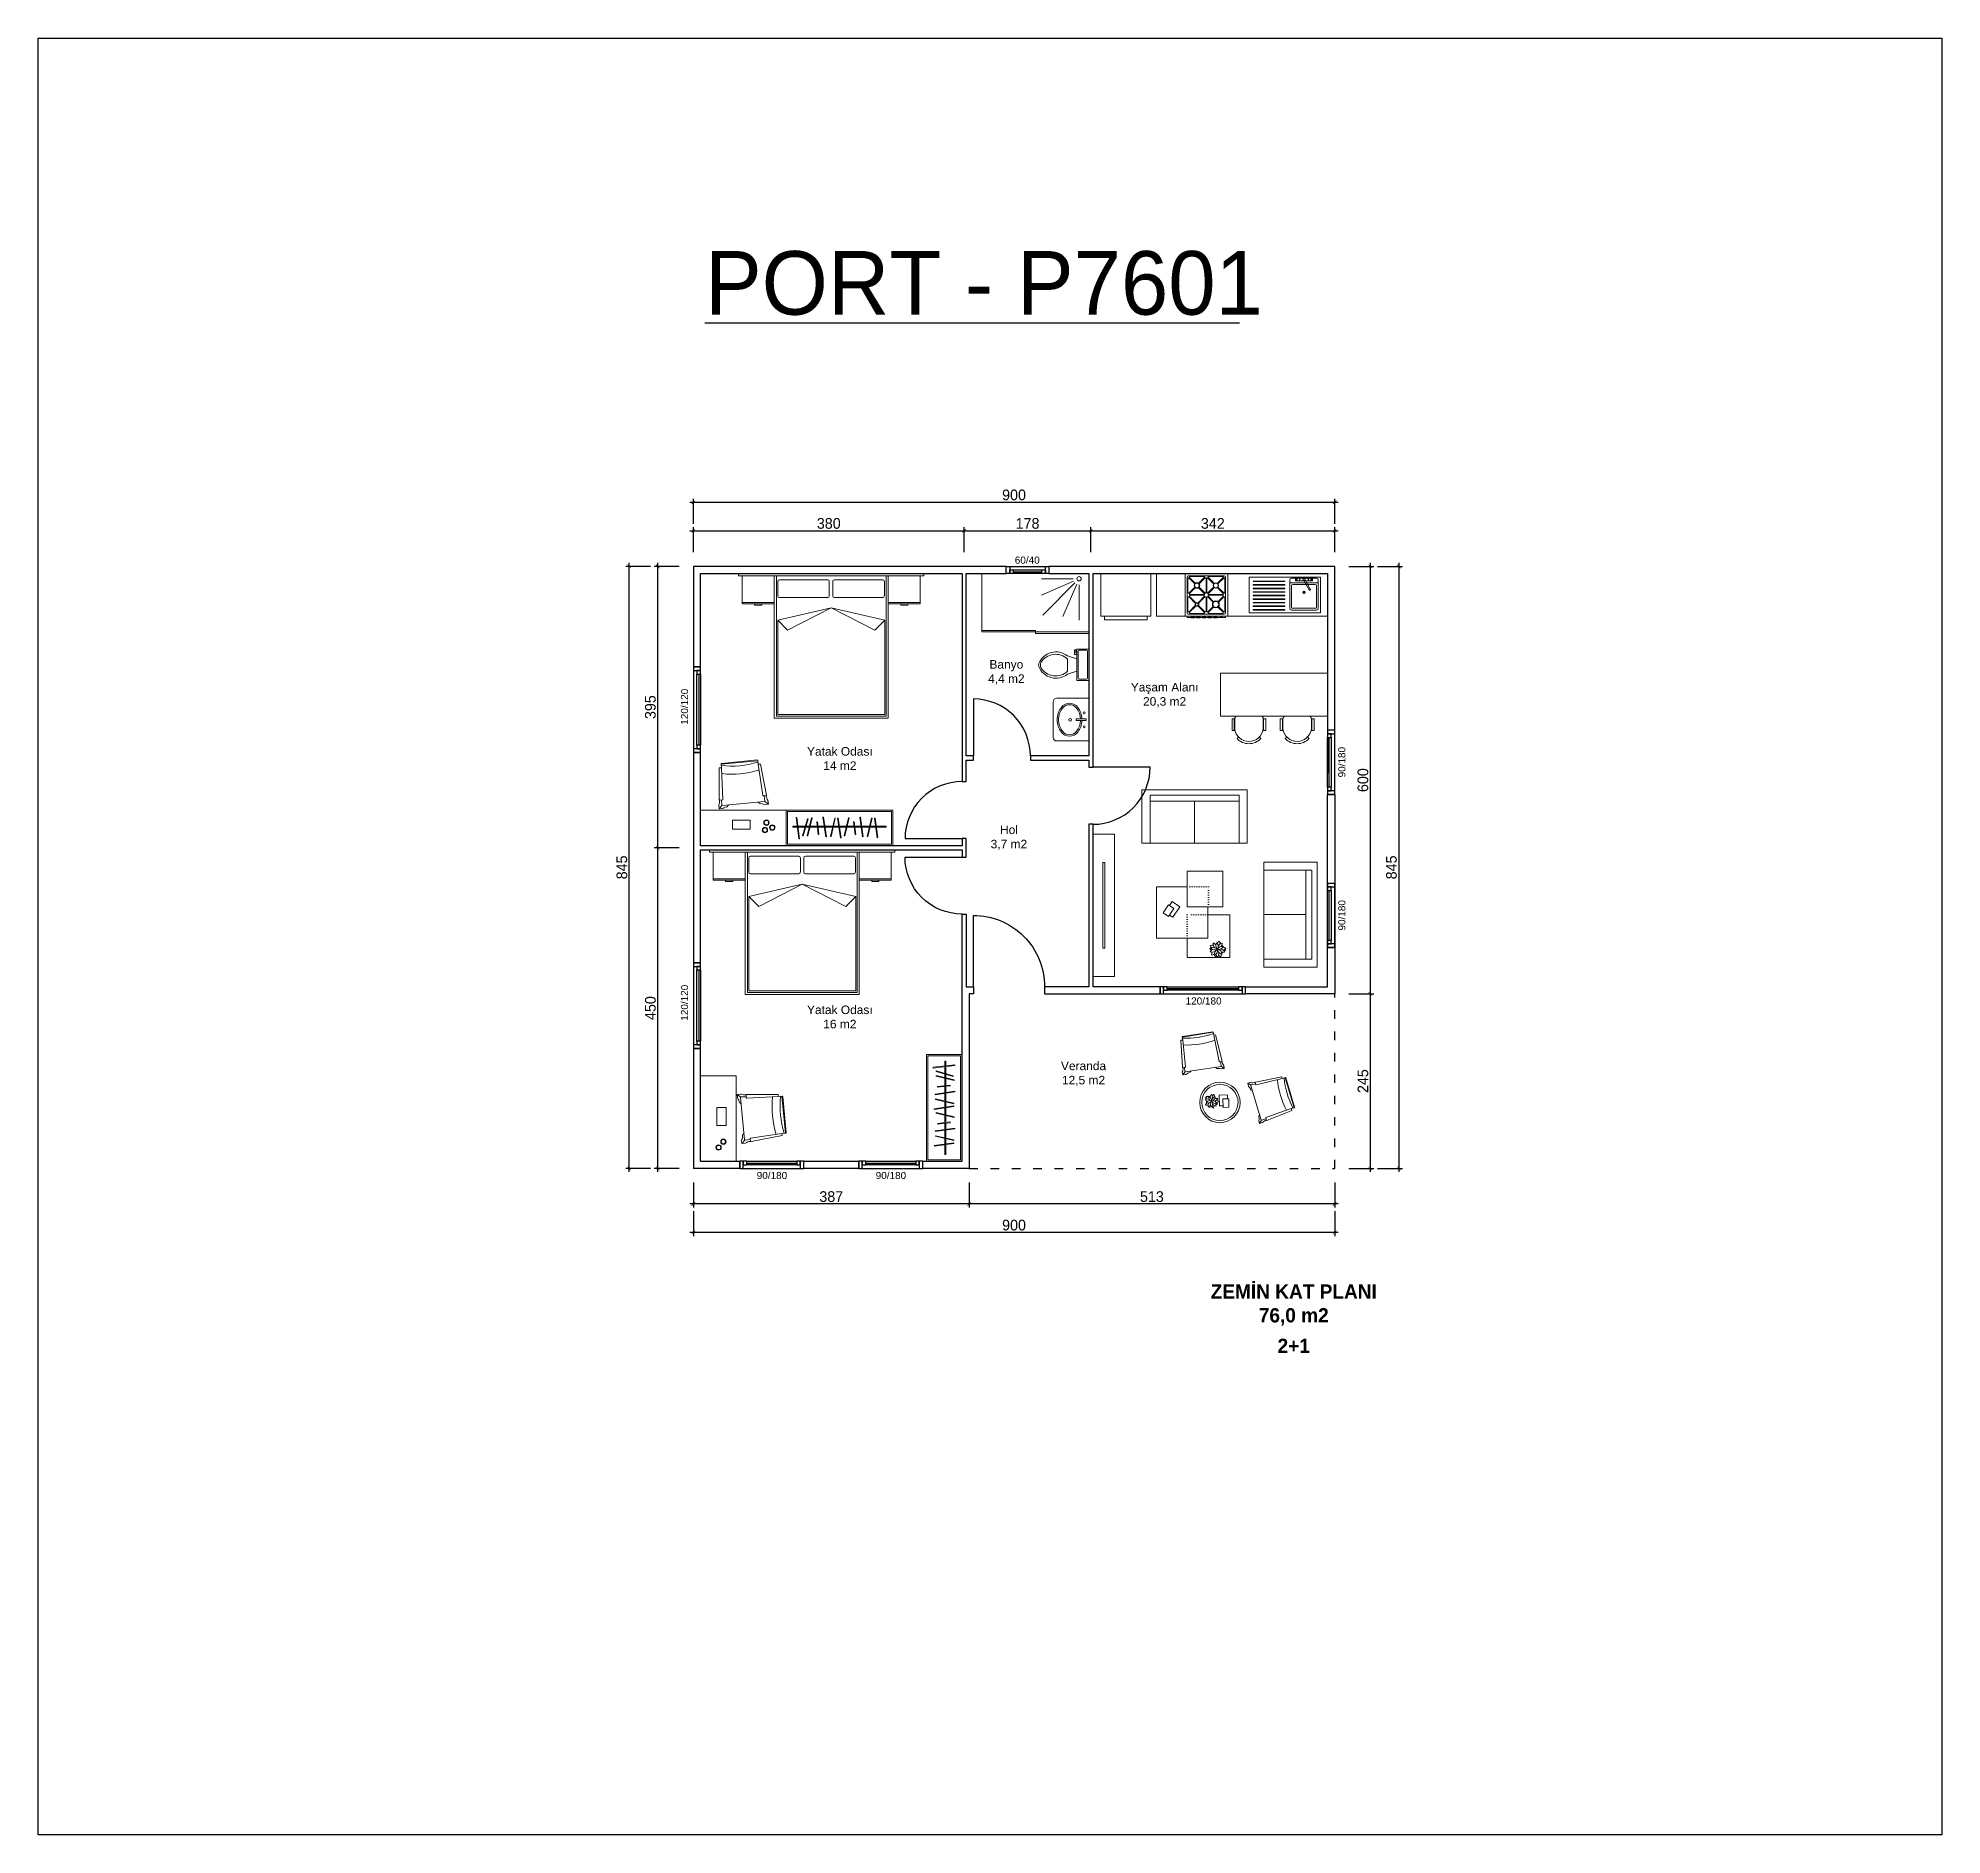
# Model space of a CAD drawing. Header units: inches. Extents: x 321 to 21697, y 7 to 6462.
# Drawn here: x 16353 to 19025, y 3113 to 5636 of the extents above; entities that cross this region are included whole.
import ezdxf

# ---------------------------------------------------------------- set-up
doc = ezdxf.new("R2010")
doc.units = ezdxf.units.IN
doc.header["$MEASUREMENT"] = 0
doc.linetypes.add('ACAD_ISO03W100', pattern=[30, 12, -18])
doc.linetypes.add('DOT2', pattern=[3.175, 0, -3.175])
doc.layers.add('Kapı', color=154, linetype='Continuous', true_color=0x0c4697)
doc.layers.add('Pencere', color=141, linetype='Continuous')
doc.layers.add('Veranda', color=31, linetype='Continuous')
doc.layers.add('tefris', color=8, linetype='Continuous', lineweight=5)
doc.layers.add('tefriş', color=8, linetype='Continuous', lineweight=0)
doc.styles.add('DIŞ ÖLÇÜ', font='FRAMDCN.TTF', dxfattribs={"height": 15})
doc.styles.get("Standard").update_dxf_attribs({"font": 'arial.ttf'})
doc.dimstyles.new('YAZI STİLİ', dxfattribs={"dimscale": 0.5, "dimtxt": 15, "dimasz": 10, "dimexe": 10, "dimexo": 10, "dimgap": 5, "dimtad": 1, "dimdec": 0, "dimtxsty": 'DIŞ ÖLÇÜ', "dimblk": 'ARCHTICK', "dimcen": 2.5, "dimdle": 10, "dimadec": 0, "dimazin": 0, "dimtfac": 1, "dimtdec": 0, "dimtix": 1, "dimtmove": 0, "dimatfit": 3, "dimldrblk": 'ARCHTICK', "dimfxl": 60, "dimfxlon": 1, "dimlwd": -1, "dimlwe": -1, "dimarcsym": 0})

msp = doc.modelspace()

# ---------------------------------------------------------------- texts
at = {"color": 1, "insert": (16074.4, 5336.5), "char_height": 89.289, "attachment_point": 1}
msp.add_mtext_dynamic_manual_height_columns('\\pxqc;{\\fFranklin Gothic Medium Cond|b0|i0|c162|p34;PORT - P7601}', width=3211.538, gutter_width=18.6, heights=[687.6], dxfattribs=at)
at = {"attachment_point": 1}
for s, width, insert, char_height in [('\\pxqc;60/40', 43.942, (17719, 4907.7), 10), ('\\pxqc;Banyo\\P4,4 m2', 116.504, (17653.4, 4762.3), 12), ('\\pxqc;Yaşam Alanı\\P20,3 m2', 116.504, (17875.5, 4730.3), 12), ('\\pxqc;Yatak Odası\\P14 m2', 116.504, (17419.7, 4640.2), 12), ('\\pxqc;Hol\\P3,7 m2', 116.504, (17657, 4530.1), 12), ('\\pxqc;Yatak Odası\\P16 m2', 116.504, (17419.7, 4277.4), 12), ('\\pxqc;120/180', 54.288, (17961.3, 4288.8), 10), ('\\pxqc;Veranda\\P12,5 m2', 116.504, (17761.7, 4198.7), 12), ('\\pxqc;90/180', 54.288, (17355.5, 4043.8), 10), ('\\pxqc;90/180', 54.288, (17522.5, 4043.8), 10), ('\\pxqc;{\\fFranklin Gothic Medium Cond|b1|i0|c162|p34;ZEMİN KAT PLANI \\P76,0 m2}', 496.116, (17866.9, 3885.9), 20), ('\\pxqc;{\\fFranklin Gothic Medium Cond|b1|i0|c162|p34;\\C252;\\c9999763;2+1}', 496.116, (17866.9, 3809.7), 20)]:
    msp.add_mtext_dynamic_manual_height_columns(s, width=width, gutter_width=12.5, heights=[0], dxfattribs=dict(at, insert=insert, char_height=char_height))
at = {"char_height": 10, "attachment_point": 1, "rotation": 90}
for s, insert in [('\\pxqc;120/120', (17254.9, 4669.7)), ('\\pxqc;90/180', (18177.4, 4591.9)), ('\\pxqc;90/180', (18177.4, 4376.9)), ('\\pxqc;120/120', (17254.9, 4254.2))]:
    msp.add_mtext_dynamic_manual_height_columns(s, width=54.288, gutter_width=12.5, heights=[0], dxfattribs=dict(at, insert=insert))

# ---------------------------------------------------------------- blocks, each defined once
blk = doc.blocks.new('saksı masa')
at = {"lineweight": 0, "elevation": 51}
for points in [[(42694.8, -80314.2), (42694.8, -80310.9), (42697.5, -80310.9)], [(42704.7, -80310.9), (42705.4, -80310.9)], [(42707.5, -80310.9), (42707.7, -80310.9)], [(42711.4, -80310.9), (42711.8, -80310.9), (42711.8, -80314.1)], [(42694.8, -80321.8), (42694.8, -80321.2)], [(42696.5, -80325.8), (42694.8, -80325.8), (42694.8, -80322.4)], [(42706.8, -80325.8), (42705.2, -80325.8)], [(42711.8, -80323.9), (42711.8, -80325.8), (42709.5, -80325.8)], [(42711.8, -80316.5), (42711.8, -80319.2)], [(42711.8, -80319.9), (42711.8, -80320.9)]]:
    blk.add_lwpolyline(points, dxfattribs=at)
at = {"linetype": 'ByBlock', "lineweight": 0}
for centre, radius, start, end in [((42695.4, -80323.5, 51), 9.31, 78.5069, 108.8699), ((42699.7, -80310.2, 51), 8.58, 211.3987, 260.8676), ((42703.6, -80310.8, 51), 7.29, 183.7527, 264.9553), ((42695.1, -80319.1, 51), 7.91, 7.4841, 81.2239), ((42704.6, -80309.9, 51), 7.21, 160.7524, 194.4914), ((42693.4, -80318.2, 51), 11.6, 46.6486, 67.7895), ((42709.5, -80312.5, 51), 8.58, 139.3987, 188.8676), ((42710.1, -80316.5, 51), 7.29, 111.7527, 192.9553), ((42695.5, -80312.5, 51), 9.31, 6.5068, 36.8699), ((42699.6, -80311, 51), 7.91, 295.4841, 9.2239), ((42710.3, -80322.6, 51), 8.58, 67.3987, 116.8676), ((42711.3, -80317.1, 51), 7.21, 88.7524, 122.4914), ((42706, -80309.3, 51), 9.31, 294.5068, 324.8699), ((42700, -80309, 51), 11.6, 334.6486, 355.7895), ((42700.1, -80327.2, 51), 11.6, 118.6486, 139.7895), ((42695.6, -80314, 51), 7.21, 232.7524, 266.4914), ((42701.5, -80325.9, 51), 7.91, 79.4841, 153.2239), ((42696.3, -80315.3, 51), 7.29, 255.7527, 336.9553), ((42705.7, -80327, 51), 9.31, 150.5068, 180.8699), ((42694.4, -80318.8, 51), 8.58, 283.3987, 332.8676), ((42710.7, -80323.7, 51), 11.6, 190.6486, 211.7895), ((42696.8, -80323.8, 51), 7.21, 304.7524, 338.4914), ((42709.9, -80321.9, 51), 7.91, 151.4841, 225.2239), ((42706.7, -80324.4, 51), 7.29, 39.7527, 120.9553), ((42708.7, -80312.7, 51), 7.91, 223.4841, 297.2239), ((42698.2, -80323.6, 51), 7.29, 327.7527, 48.9553), ((42712.3, -80318.3, 51), 9.31, 222.5069, 252.8699), ((42701, -80326.5, 51), 8.58, 355.3987, 44.8676), ((42710.7, -80312.4, 51), 11.6, 262.6486, 283.7895), ((42706.5, -80325.7, 51), 7.21, 16.7524, 50.4914)]:
    blk.add_arc(centre, radius, start, end, dxfattribs=at)
blk = doc.blocks.new('sdkg')
at = {"lineweight": 0}
blk.add_lwpolyline([(-25200.4, 766.3), (-25206, 765), (-25210.2, 782.6), (-25196.9, 785.8), (-25195.4, 779.3)], dxfattribs=at)
blk.add_lwpolyline([(-25203.1, 777.5), (-25193.7, 779.7), (-25190.4, 766), (-25199.8, 763.7)], close=True, dxfattribs=at)
for major_axis in [(23.7, -23.7), (21.2, -21.2)]:
    blk.add_ellipse((-25206.7, 770.8), major_axis=major_axis, ratio=1, start_param=0.785398, end_param=7.068583, dxfattribs=at)
at = {"lineweight": 0, "xscale": -1, "rotation": 304.2121771615189}
blk.add_blockref('saksı masa', (65209.5, 10616.1, -51), dxfattribs=at)
blk = doc.blocks.new('fewfe-flat-1')
at = {"layer": 'tefriş'}
for p, q in [((-19.5, 20.3), (-19.5, -20.3)), ((6.2, 30), (-14.8, 30)), ((-14.8, 30), (-14.8, 26)), ((-14.8, 26), (6.2, 26)), ((3.5, 25.3), (-14.5, 25.3)), ((6.2, 26), (6.2, 30)), ((17.7, 18.4), (20.3, 21.1)), ((-14.8, -26), (6.2, -26)), ((-14.8, -30), (-14.8, -26)), ((6.2, -30), (-14.8, -30)), ((-14.5, -25.3), (-7.9, -25.3)), ((-7.9, -25.3), (3.5, -25.3)), ((6.2, -26), (6.2, -30)), ((17.7, -18.4), (20.3, -21.1))]:
    blk.add_line(p, q, dxfattribs=at)
for centre, radius, start, end in [((-14.5, 20.3), 5, 90, 180), ((0, 0), 25.5, 277.8799, 82.1201), ((0.9, 0), 28.6, 312.6634, 47.3366), ((-14.5, -20.3), 5, 180, 270)]:
    blk.add_arc(centre, radius, start, end, dxfattribs=at)
blk = doc.blocks.new('yhyjyj')
at = {"layer": 'tefris', "extrusion": (0, 0, -1)}
for p, q in [((9460, 6264.2), (9457, 6263.9)), ((9460, 6264.2), (9457, 6263.9)), ((9457, 6263.9), (9457.1, 6219.4)), ((9457, 6263.9), (9457.1, 6219.4)), ((9511.3, 6274.1), (9459.5, 6269.2)), ((9511.3, 6274.1), (9459.5, 6269.2)), ((9460, 6264.2), (9459.5, 6269.6)), ((9460, 6264.2), (9459.5, 6269.6)), ((9510.6, 6275.1), (9460, 6270.2)), ((9510.6, 6275.1), (9460, 6270.2)), ((9460, 6264.2), (9462, 6219.8)), ((9460, 6264.2), (9462, 6219.8)), ((9511.7, 6269.2), (9511.2, 6274.5)), ((9511.7, 6269.2), (9511.2, 6274.5)), ((9511.7, 6269.2), (9514.7, 6269.4)), ((9511.7, 6269.2), (9514.7, 6269.4)), ((9511.7, 6269.2), (9518.2, 6225.1)), ((9511.7, 6269.2), (9518.2, 6225.1)), ((9514.7, 6269.4), (9523.1, 6225.7)), ((9514.7, 6269.4), (9523.1, 6225.7)), ((9456.7, 6206.4), (9456.3, 6211.4)), ((9456.7, 6206.4), (9456.3, 6211.4)), ((9460.7, 6211.2), (9456.7, 6206.4)), ((9460.7, 6211.2), (9456.7, 6206.4)), ((9456.7, 6206.4), (9461.8, 6206.9)), ((9456.7, 6206.4), (9461.8, 6206.9)), ((9457.7, 6218.8), (9461.5, 6219.1)), ((9457.7, 6218.8), (9461.5, 6219.1)), ((9460.2, 6219), (9460.5, 6211.6)), ((9460.2, 6219), (9460.5, 6211.6)), ((9461.2, 6211.1), (9520.6, 6216.8)), ((9461.2, 6211.1), (9520.6, 6216.8)), ((9522.6, 6225), (9518.8, 6224.6)), ((9522.6, 6225), (9518.8, 6224.6)), ((9520.1, 6224.8), (9521.2, 6217.5)), ((9520.1, 6224.8), (9521.2, 6217.5)), ((9525.9, 6213), (9520.8, 6212.5)), ((9525.9, 6213), (9520.8, 6212.5)), ((9521.1, 6217), (9525.9, 6213)), ((9521.1, 6217), (9525.9, 6213)), ((9525.9, 6213), (9525.4, 6218.1)), ((9525.9, 6213), (9525.4, 6218.1))]:
    blk.add_line(p, q, dxfattribs=at)
at = {"layer": 'tefris'}
for points in [[(9430.7, 6154.8), (9550.7, 6154.8), (9550.7, 6204.8), (9430.7, 6204.8)], [(9475.4, 6177.8), (9500.4, 6177.8), (9500.4, 6190.8), (9475.4, 6190.8)]]:
    blk.add_lwpolyline(points, close=True, dxfattribs=at)
for centre, radius in [((9521.1, 6176.7), 3.8), ((9521.1, 6176.7), 3.04), ((9523.3, 6187), 3.8), ((9523.3, 6187), 3.04), ((9531.4, 6180.3), 3.8), ((9531.4, 6180.3), 3.04)]:
    blk.add_circle(centre, radius, dxfattribs=at)
at = {"layer": 'tefris', "extrusion": (0, 0, -1)}
for centre, radius, start, end in [((-9460.1, 6269.6), 0.6, 354.5267, 84.5267), ((-9460.1, 6269.6), 0.6, 354.5267, 84.5267), ((-9473.1, 6399.6), 133.1, 253.2627, 275.7908), ((-9473.1, 6399.6), 133.1, 253.2627, 275.7908), ((-9474.2, 6388.3), 133.1, 253.0819, 275.9716), ((-9474.2, 6388.3), 133.1, 253.0819, 275.9716), ((-9510.6, 6274.5), 0.6, 84.5267, 174.5267), ((-9510.6, 6274.5), 0.6, 84.5267, 174.5267), ((-9522.5, 6225.6), 0.6, 169.1415, 264.5267), ((-9522.5, 6225.6), 0.6, 169.1415, 264.5267), ((-9443.4, 6217.5), 14.2, 175.0042, 205.2437), ((-9443.4, 6217.5), 14.2, 175.0042, 205.2437), ((-9457.7, 6219.4), 0.6, 264.5267, 359.912), ((-9457.7, 6219.4), 0.6, 264.5267, 359.912), ((-9461.1, 6211.7), 0.6, 264.5267, 357.3791), ((-9461.1, 6211.7), 0.6, 264.5267, 357.3791), ((-9461.4, 6219.7), 0.6, 177.3791, 264.5267), ((-9461.4, 6219.7), 0.6, 177.3791, 264.5267), ((-9470.2, 6195.4), 14.2, 53.8098, 84.0493), ((-9470.2, 6195.4), 14.2, 53.8098, 84.0493), ((-9471.6, 6209.4), 2.91, 2.5592, 60.3188), ((-9471.6, 6209.4), 2.91, 2.5592, 60.3188), ((-9510.7, 6213.2), 2.91, 108.7347, 166.4942), ((-9510.7, 6213.2), 2.91, 108.7347, 166.4942), ((-9514.8, 6199.6), 14.2, 85.0042, 115.2437), ((-9514.8, 6199.6), 14.2, 85.0042, 115.2437), ((-9518.8, 6225.2), 0.6, 264.5267, 351.6744), ((-9518.8, 6225.2), 0.6, 264.5267, 351.6744), ((-9520.6, 6217.4), 0.6, 171.6744, 264.5267), ((-9520.6, 6217.4), 0.6, 171.6744, 264.5267), ((-9536.9, 6226.5), 14.2, 323.8098, 354.0493), ((-9536.9, 6226.5), 14.2, 323.8098, 354.0493)]:
    blk.add_arc(centre, radius, start, end, dxfattribs=at)
blk = doc.blocks.new('_ArchTick')
at = {"color": 0, "linetype": 'ByBlock', "const_width": 0.15}
blk.add_lwpolyline([(-0.5, -0.5), (0.5, 0.5)], dxfattribs=at)
blk = doc.blocks.new('*D455')
at = {"color": 0, "transparency": 16777216}
for p, q in [((17267.4, 4943.8), (17657.4, 4943.8)), ((17272.4, 4913.8), (17272.4, 4948.8)), ((17652.4, 4913.8), (17652.4, 4948.8))]:
    blk.add_line(p, q, dxfattribs=at)
at = {"layer": 'Defpoints', "color": 0, "transparency": 16777216}
for p in [(17652.4, 4943.8), (17272.4, 4893.8), (17652.4, 4883.8)]:
    blk.add_point(p, dxfattribs=at)
at = {"color": 0, "transparency": 16777216, "xscale": 5, "yscale": 5, "zscale": 5, "rotation": 180}
blk.add_blockref('_ArchTick', (17272.4, 4943.8), dxfattribs=at)
at = {"color": 0, "transparency": 16777216, "xscale": 5, "yscale": 5, "zscale": 5}
blk.add_blockref('_ArchTick', (17652.4, 4943.8), dxfattribs=at)
at = {"color": 0, "transparency": 16777216, "insert": (17462.4, 4954.1), "char_height": 15, "attachment_point": 5, "style": 'DIŞ ÖLÇÜ'}
blk.add_mtext('380', dxfattribs=at)
blk = doc.blocks.new('*D456')
at = {"color": 0, "transparency": 16777216}
for p, q in [((17647.4, 4943.8), (17835.4, 4943.8)), ((17652.4, 4913.8), (17652.4, 4948.8)), ((17830.4, 4913.8), (17830.4, 4948.8))]:
    blk.add_line(p, q, dxfattribs=at)
at = {"layer": 'Defpoints', "color": 0, "transparency": 16777216}
for p in [(17830.4, 4943.8), (17652.4, 4883.8), (17830.4, 4883.8)]:
    blk.add_point(p, dxfattribs=at)
at = {"color": 0, "transparency": 16777216, "xscale": 5, "yscale": 5, "zscale": 5, "rotation": 180}
blk.add_blockref('_ArchTick', (17652.4, 4943.8), dxfattribs=at)
at = {"color": 0, "transparency": 16777216, "xscale": 5, "yscale": 5, "zscale": 5}
blk.add_blockref('_ArchTick', (17830.4, 4943.8), dxfattribs=at)
at = {"color": 0, "transparency": 16777216, "insert": (17741.4, 4954.1), "char_height": 15, "attachment_point": 5, "style": 'DIŞ ÖLÇÜ'}
blk.add_mtext('178', dxfattribs=at)
blk = doc.blocks.new('*D457')
at = {"color": 0, "transparency": 16777216}
for p, q in [((17825.4, 4943.8), (18177.4, 4943.8)), ((17830.4, 4913.8), (17830.4, 4948.8)), ((18172.4, 4913.8), (18172.4, 4948.8))]:
    blk.add_line(p, q, dxfattribs=at)
at = {"layer": 'Defpoints', "color": 0, "transparency": 16777216}
for p in [(18172.4, 4943.8), (18172.4, 4893.8), (17830.4, 4883.8)]:
    blk.add_point(p, dxfattribs=at)
at = {"color": 0, "transparency": 16777216, "xscale": 5, "yscale": 5, "zscale": 5, "rotation": 180}
blk.add_blockref('_ArchTick', (17830.4, 4943.8), dxfattribs=at)
at = {"color": 0, "transparency": 16777216, "xscale": 5, "yscale": 5, "zscale": 5}
blk.add_blockref('_ArchTick', (18172.4, 4943.8), dxfattribs=at)
at = {"color": 0, "transparency": 16777216, "insert": (18001.4, 4954.1), "char_height": 15, "attachment_point": 5, "style": 'DIŞ ÖLÇÜ'}
blk.add_mtext('342', dxfattribs=at)
blk = doc.blocks.new('*D458')
at = {"color": 0, "transparency": 16777216}
for p, q in [((18192.4, 4893.8), (18227.4, 4893.8)), ((18222.4, 4898.8), (18222.4, 4288.8)), ((18192.4, 4293.8), (18227.4, 4293.8))]:
    blk.add_line(p, q, dxfattribs=at)
at = {"layer": 'Defpoints', "color": 0, "transparency": 16777216}
for p in [(18172.4, 4893.8), (18172.4, 4293.8), (18222.4, 4293.8)]:
    blk.add_point(p, dxfattribs=at)
at = {"color": 0, "transparency": 16777216, "xscale": 5, "yscale": 5, "zscale": 5}
for p, rotation in [((18222.4, 4893.8), 90), ((18222.4, 4293.8), 270)]:
    blk.add_blockref('_ArchTick', p, dxfattribs=dict(at, rotation=rotation))
at = {"color": 0, "transparency": 16777216, "insert": (18212.1, 4593.8), "char_height": 15, "attachment_point": 5, "rotation": 90, "style": 'DIŞ ÖLÇÜ'}
blk.add_mtext('600', dxfattribs=at)
blk = doc.blocks.new('*D459')
at = {"color": 0, "transparency": 16777216}
for p, q in [((18192.4, 4293.8), (18227.4, 4293.8)), ((18222.4, 4298.8), (18222.4, 4043.8)), ((18192.4, 4048.8), (18227.4, 4048.8))]:
    blk.add_line(p, q, dxfattribs=at)
at = {"layer": 'Defpoints', "color": 0, "transparency": 16777216}
for p in [(18172.4, 4293.8), (18172.4, 4048.8), (18222.4, 4048.8)]:
    blk.add_point(p, dxfattribs=at)
at = {"color": 0, "transparency": 16777216, "xscale": 5, "yscale": 5, "zscale": 5}
for p, rotation in [((18222.4, 4293.8), 90), ((18222.4, 4048.8), 270)]:
    blk.add_blockref('_ArchTick', p, dxfattribs=dict(at, rotation=rotation))
at = {"color": 0, "transparency": 16777216, "insert": (18212.1, 4171.3), "char_height": 15, "attachment_point": 5, "rotation": 90, "style": 'DIŞ ÖLÇÜ'}
blk.add_mtext('245', dxfattribs=at)
blk = doc.blocks.new('*D447')
at = {"color": 0, "transparency": 16777216}
for p, q in [((17659.4, 4028.8), (17659.4, 3993.8)), ((18172.4, 4028.8), (18172.4, 3993.8)), ((18177.4, 3998.8), (17654.4, 3998.8))]:
    blk.add_line(p, q, dxfattribs=at)
at = {"layer": 'Defpoints', "color": 0, "transparency": 16777216}
for p in [(17659.4, 4048.8), (18172.4, 4048.8), (17659.4, 3998.8)]:
    blk.add_point(p, dxfattribs=at)
at = {"color": 0, "transparency": 16777216, "xscale": 5, "yscale": 5, "zscale": 5, "rotation": 180}
blk.add_blockref('_ArchTick', (17659.4, 3998.8), dxfattribs=at)
at = {"color": 0, "transparency": 16777216, "xscale": 5, "yscale": 5, "zscale": 5}
blk.add_blockref('_ArchTick', (18172.4, 3998.8), dxfattribs=at)
at = {"color": 0, "transparency": 16777216, "insert": (17915.9, 4009.1), "char_height": 15, "attachment_point": 5, "style": 'DIŞ ÖLÇÜ'}
blk.add_mtext('513', dxfattribs=at)
blk = doc.blocks.new('*D448')
at = {"color": 0, "transparency": 16777216}
for p, q in [((17272.4, 4028.8), (17272.4, 3993.8)), ((17659.4, 4028.8), (17659.4, 3993.8)), ((17664.4, 3998.8), (17267.4, 3998.8))]:
    blk.add_line(p, q, dxfattribs=at)
at = {"layer": 'Defpoints', "color": 0, "transparency": 16777216}
for p in [(17272.4, 4048.8), (17659.4, 4048.8), (17272.4, 3998.8)]:
    blk.add_point(p, dxfattribs=at)
at = {"color": 0, "transparency": 16777216, "xscale": 5, "yscale": 5, "zscale": 5, "rotation": 180}
blk.add_blockref('_ArchTick', (17272.4, 3998.8), dxfattribs=at)
at = {"color": 0, "transparency": 16777216, "xscale": 5, "yscale": 5, "zscale": 5}
blk.add_blockref('_ArchTick', (17659.4, 3998.8), dxfattribs=at)
at = {"color": 0, "transparency": 16777216, "insert": (17465.9, 4009.1), "char_height": 15, "attachment_point": 5, "style": 'DIŞ ÖLÇÜ'}
blk.add_mtext('387', dxfattribs=at)
blk = doc.blocks.new('*D449')
at = {"color": 0, "transparency": 16777216}
for p, q in [((17252.4, 4498.8), (17217.4, 4498.8)), ((17222.4, 4043.8), (17222.4, 4503.8)), ((17252.4, 4048.8), (17217.4, 4048.8))]:
    blk.add_line(p, q, dxfattribs=at)
at = {"layer": 'Defpoints', "color": 0, "transparency": 16777216}
for p in [(17222.4, 4498.8), (17282.4, 4498.8), (17272.4, 4048.8)]:
    blk.add_point(p, dxfattribs=at)
at = {"color": 0, "transparency": 16777216, "xscale": 5, "yscale": 5, "zscale": 5}
for p, rotation in [((17222.4, 4498.8), 90), ((17222.4, 4048.8), 270)]:
    blk.add_blockref('_ArchTick', p, dxfattribs=dict(at, rotation=rotation))
at = {"color": 0, "transparency": 16777216, "insert": (17212.1, 4273.8), "char_height": 15, "attachment_point": 5, "rotation": 90, "style": 'DIŞ ÖLÇÜ'}
blk.add_mtext('450', dxfattribs=at)
blk = doc.blocks.new('*D450')
at = {"color": 0, "transparency": 16777216}
for p, q in [((17252.4, 4893.8), (17217.4, 4893.8)), ((17222.4, 4493.8), (17222.4, 4898.8)), ((17252.4, 4498.8), (17217.4, 4498.8))]:
    blk.add_line(p, q, dxfattribs=at)
at = {"layer": 'Defpoints', "color": 0, "transparency": 16777216}
for p in [(17222.4, 4893.8), (17272.4, 4893.8), (17282.4, 4498.8)]:
    blk.add_point(p, dxfattribs=at)
at = {"color": 0, "transparency": 16777216, "xscale": 5, "yscale": 5, "zscale": 5}
for p, rotation in [((17222.4, 4893.8), 90), ((17222.4, 4498.8), 270)]:
    blk.add_blockref('_ArchTick', p, dxfattribs=dict(at, rotation=rotation))
at = {"color": 0, "transparency": 16777216, "insert": (17212.1, 4696.3), "char_height": 15, "attachment_point": 5, "rotation": 90, "style": 'DIŞ ÖLÇÜ'}
blk.add_mtext('395', dxfattribs=at)
blk = doc.blocks.new('*D451')
at = {"color": 0, "transparency": 16777216}
for p, q in [((17267.4, 4983.8), (18177.4, 4983.8)), ((17272.4, 4953.8), (17272.4, 4988.8)), ((18172.4, 4953.8), (18172.4, 4988.8))]:
    blk.add_line(p, q, dxfattribs=at)
at = {"layer": 'Defpoints', "color": 0, "transparency": 16777216}
for p in [(18172.4, 4983.8), (17272.4, 4893.8), (18172.4, 4893.8)]:
    blk.add_point(p, dxfattribs=at)
at = {"color": 0, "transparency": 16777216, "xscale": 5, "yscale": 5, "zscale": 5, "rotation": 180}
blk.add_blockref('_ArchTick', (17272.4, 4983.8), dxfattribs=at)
at = {"color": 0, "transparency": 16777216, "xscale": 5, "yscale": 5, "zscale": 5}
blk.add_blockref('_ArchTick', (18172.4, 4983.8), dxfattribs=at)
at = {"color": 0, "transparency": 16777216, "insert": (17722.4, 4994.1), "char_height": 15, "attachment_point": 5, "style": 'DIŞ ÖLÇÜ'}
blk.add_mtext('900', dxfattribs=at)
blk = doc.blocks.new('*D452')
at = {"color": 0, "transparency": 16777216}
for p, q in [((18232.4, 4893.8), (18267.4, 4893.8)), ((18262.4, 4898.8), (18262.4, 4043.8)), ((18232.4, 4048.8), (18267.4, 4048.8))]:
    blk.add_line(p, q, dxfattribs=at)
at = {"layer": 'Defpoints', "color": 0, "transparency": 16777216}
for p in [(18172.4, 4893.8), (18172.4, 4048.8), (18262.4, 4048.8)]:
    blk.add_point(p, dxfattribs=at)
at = {"color": 0, "transparency": 16777216, "xscale": 5, "yscale": 5, "zscale": 5}
for p, rotation in [((18262.4, 4893.8), 90), ((18262.4, 4048.8), 270)]:
    blk.add_blockref('_ArchTick', p, dxfattribs=dict(at, rotation=rotation))
at = {"color": 0, "transparency": 16777216, "insert": (18252.1, 4471.3), "char_height": 15, "attachment_point": 5, "rotation": 90, "style": 'DIŞ ÖLÇÜ'}
blk.add_mtext('845', dxfattribs=at)
blk = doc.blocks.new('*D453')
at = {"color": 0, "transparency": 16777216}
for p, q in [((17272.4, 3988.8), (17272.4, 3953.8)), ((18172.4, 3988.8), (18172.4, 3953.8)), ((18177.4, 3958.8), (17267.4, 3958.8))]:
    blk.add_line(p, q, dxfattribs=at)
at = {"layer": 'Defpoints', "color": 0, "transparency": 16777216}
for p in [(17272.4, 4048.8), (18172.4, 4048.8), (17272.4, 3958.8)]:
    blk.add_point(p, dxfattribs=at)
at = {"color": 0, "transparency": 16777216, "xscale": 5, "yscale": 5, "zscale": 5, "rotation": 180}
blk.add_blockref('_ArchTick', (17272.4, 3958.8), dxfattribs=at)
at = {"color": 0, "transparency": 16777216, "xscale": 5, "yscale": 5, "zscale": 5}
blk.add_blockref('_ArchTick', (18172.4, 3958.8), dxfattribs=at)
at = {"color": 0, "transparency": 16777216, "insert": (17722.4, 3969.1), "char_height": 15, "attachment_point": 5, "style": 'DIŞ ÖLÇÜ'}
blk.add_mtext('900', dxfattribs=at)
blk = doc.blocks.new('*D454')
at = {"color": 0, "transparency": 16777216}
for p, q in [((17212.4, 4893.8), (17177.4, 4893.8)), ((17182.4, 4043.8), (17182.4, 4898.8)), ((17212.4, 4048.8), (17177.4, 4048.8))]:
    blk.add_line(p, q, dxfattribs=at)
at = {"layer": 'Defpoints', "color": 0, "transparency": 16777216}
for p in [(17182.4, 4893.8), (17272.4, 4893.8), (17272.4, 4048.8)]:
    blk.add_point(p, dxfattribs=at)
at = {"color": 0, "transparency": 16777216, "xscale": 5, "yscale": 5, "zscale": 5}
for p, rotation in [((17182.4, 4893.8), 90), ((17182.4, 4048.8), 270)]:
    blk.add_blockref('_ArchTick', p, dxfattribs=dict(at, rotation=rotation))
at = {"color": 0, "transparency": 16777216, "insert": (17172.1, 4471.3), "char_height": 15, "attachment_point": 5, "rotation": 90, "style": 'DIŞ ÖLÇÜ'}
blk.add_mtext('845', dxfattribs=at)

# ---------------------------------------------------------------- dimensions: what is measured, and where the dimension line sits
for base, p1, p2, picture, middle in [((18172.4, 4983.8), (17272.4, 4893.8), (18172.4, 4893.8), '*D451', (17722.4, 4994.1)), ((17652.4, 4943.8), (17272.4, 4893.8), (17652.4, 4883.8), '*D455', (17462.4, 4954.1)), ((17272.4, 3958.8), (18172.4, 4048.8), (17272.4, 4048.8), '*D453', (17722.4, 3969.1)), ((17659.4, 3998.8), (18172.4, 4048.8), (17659.4, 4048.8), '*D447', (17915.9, 4009.1))]:
    dim = msp.add_linear_dim(base=base, p1=p1, p2=p2, dimstyle='YAZI STİLİ')
    dim.commit()
    dim.dimension.update_dxf_attribs({"geometry": picture, "text_midpoint": middle})
for base, p1, p2, picture, middle in [((17830.4, 4943.8), (17652.4, 4883.8), (17830.4, 4883.8), '*D456', (17741.4, 4954.1)), ((18172.4, 4943.8), (17830.4, 4883.8), (18172.4, 4893.8), '*D457', (18001.4, 4954.1)), ((17272.4, 3998.8), (17659.4, 4048.8), (17272.4, 4048.8), '*D448', (17465.9, 4009.1))]:
    dim = msp.add_linear_dim(base=base, p1=p1, p2=p2, dimstyle='YAZI STİLİ', override={"dimtmove": 1})
    dim.commit()
    dim.dimension.update_dxf_attribs({"geometry": picture, "text_midpoint": middle})
for base, p1, p2, picture, middle in [((17182.4, 4893.8), (17272.4, 4048.8), (17272.4, 4893.8), '*D454', (17172.1, 4471.3)), ((18222.4, 4293.8), (18172.4, 4893.8), (18172.4, 4293.8), '*D458', (18212.1, 4593.8)), ((18262.4, 4048.8), (18172.4, 4893.8), (18172.4, 4048.8), '*D452', (18252.1, 4471.3)), ((17222.4, 4498.8), (17272.4, 4048.8), (17282.4, 4498.8), '*D449', (17212.1, 4273.8))]:
    dim = msp.add_linear_dim(base=base, p1=p1, p2=p2, angle=90, dimstyle='YAZI STİLİ')
    dim.commit()
    dim.dimension.update_dxf_attribs({"geometry": picture, "text_midpoint": middle})
for base, p1, p2, picture, middle in [((17222.4, 4893.8), (17282.4, 4498.8), (17272.4, 4893.8), '*D450', (17212.1, 4696.3)), ((18222.4, 4048.8), (18172.4, 4293.8), (18172.4, 4048.8), '*D459', (18212.1, 4171.3))]:
    dim = msp.add_linear_dim(base=base, p1=p1, p2=p2, angle=90, dimstyle='YAZI STİLİ', override={"dimtmove": 1})
    dim.commit()
    dim.dimension.update_dxf_attribs({"geometry": picture, "text_midpoint": middle})

# ---------------------------------------------------------------- linework, layer by layer
for p, q in [((18038.9, 5235.5), (17288.7, 5235.5)), ((18172.4, 4663.8), (18162.4, 4663.8)), ((18172.4, 4573.8), (18162.4, 4573.8)), ((18172.4, 4448.8), (18162.4, 4448.8)), ((18172.4, 4358.8), (18162.4, 4358.8)), ((17282.4, 4337.3), (17272.4, 4337.3)), ((17282.4, 4217.3), (17272.4, 4217.3)), ((17337.4, 4048.8), (17337.4, 4058.8)), ((17427.4, 4048.8), (17427.4, 4058.8)), ((17504.4, 4048.8), (17504.4, 4058.8)), ((17594.4, 4048.8), (17594.4, 4058.8))]:
    msp.add_line(p, q)
at = {"lineweight": 25}
for p, q in [((17711.4, 4893.8), (17272.4, 4893.8)), ((17272.4, 4893.8), (17272.4, 4752.8)), ((17711.4, 4883.8), (17711.4, 4893.8)), ((18172.4, 4893.8), (17771.4, 4893.8)), ((17771.4, 4893.8), (17771.4, 4883.8)), ((18172.4, 4603.8), (18172.4, 4893.8)), ((17282.4, 4752.8), (17282.4, 4883.8)), ((17282.4, 4883.8), (17649.4, 4883.8)), ((17649.4, 4883.8), (17649.4, 4591.8)), ((17655.4, 4627.8), (17655.4, 4883.8)), ((17655.4, 4883.8), (17711.4, 4883.8)), ((17771.4, 4883.8), (17827.4, 4883.8)), ((17827.4, 4883.8), (17827.4, 4627.8)), ((17833.4, 4621.8), (17833.4, 4883.8)), ((17833.4, 4883.8), (18162.4, 4883.8)), ((18162.4, 4883.8), (18162.4, 4603.8)), ((17272.4, 4752.8), (17282.4, 4752.8)), ((18172.4, 4663.8), (18162.4, 4663.8)), ((18172.4, 4663.8), (18162.4, 4663.8)), ((17282.4, 4632.8), (17272.4, 4632.8)), ((17272.4, 4632.8), (17272.4, 4337.3)), ((17282.4, 4501.8), (17282.4, 4632.8)), ((17665.4, 4627.8), (17655.4, 4627.8)), ((17665.4, 4621.8), (17665.4, 4627.8)), ((17827.4, 4627.8), (17745.4, 4627.8)), ((17745.4, 4627.8), (17745.4, 4621.8)), ((17655.4, 4591.8), (17655.4, 4621.8)), ((17655.4, 4621.8), (17665.4, 4621.8)), ((17745.4, 4621.8), (17827.4, 4621.8)), ((17827.4, 4621.8), (17827.4, 4611.8)), ((17827.4, 4611.8), (17833.4, 4611.8)), ((17833.4, 4611.8), (17833.4, 4621.8)), ((17833.4, 4621.8), (17833.4, 4621.8)), ((17649.4, 4591.8), (17655.4, 4591.8)), ((18162.4, 4303.8), (18162.4, 4573.8)), ((18172.4, 4573.8), (18162.4, 4573.8)), ((18172.4, 4573.8), (18172.4, 4293.8)), ((17827.4, 4531.8), (17827.4, 4303.8)), ((17833.4, 4531.8), (17827.4, 4531.8)), ((17833.4, 4303.8), (17833.4, 4531.8)), ((17649.4, 4501.8), (17282.4, 4501.8)), ((17282.4, 4337.3), (17282.4, 4495.8)), ((17282.4, 4495.8), (17649.4, 4495.8)), ((17655.4, 4511.8), (17649.4, 4511.8)), ((17649.4, 4511.8), (17649.4, 4501.8)), ((17649.4, 4495.8), (17649.4, 4485.8)), ((17655.4, 4485.8), (17655.4, 4511.8)), ((17649.4, 4485.8), (17655.4, 4485.8)), ((18172.4, 4448.8), (18162.4, 4448.8)), ((18172.4, 4448.8), (18162.4, 4448.8)), ((17649.4, 4405.8), (17655.4, 4405.8)), ((17649.4, 4058.8), (17649.4, 4405.8)), ((17655.4, 4405.8), (17655.4, 4303.8)), ((18172.4, 4358.8), (18162.4, 4358.8)), ((17272.4, 4337.3), (17282.4, 4337.3)), ((17655.4, 4303.8), (17665.4, 4303.8)), ((17665.4, 4303.8), (17665.4, 4293.8)), ((17827.4, 4303.8), (17765.4, 4303.8)), ((17765.4, 4303.8), (17765.4, 4293.8)), ((17927.4, 4303.8), (17833.4, 4303.8)), ((17927.4, 4293.8), (17927.4, 4303.8)), ((18047.4, 4293.8), (18047.4, 4303.8)), ((18047.4, 4303.8), (18162.4, 4303.8)), ((18047.4, 4293.8), (18047.4, 4303.8)), ((17665.4, 4293.8), (17659.4, 4293.8)), ((17659.4, 4293.8), (17659.4, 4048.8)), ((17765.4, 4293.8), (17927.4, 4293.8)), ((18172.4, 4293.8), (18047.4, 4293.8)), ((17272.4, 4217.3), (17272.4, 4048.8)), ((17282.4, 4217.3), (17272.4, 4217.3)), ((17282.4, 4058.8), (17282.4, 4217.3)), ((17337.4, 4048.8), (17272.4, 4048.8)), ((17282.4, 4058.8), (17337.4, 4058.8)), ((17337.4, 4048.8), (17337.4, 4058.8)), ((17427.4, 4058.8), (17504.4, 4058.8)), ((17427.4, 4048.8), (17427.4, 4058.8)), ((17427.4, 4048.8), (17427.4, 4058.8)), ((17504.4, 4048.8), (17427.4, 4048.8)), ((17504.4, 4048.8), (17504.4, 4058.8)), ((17594.4, 4058.8), (17649.4, 4058.8)), ((17594.4, 4048.8), (17594.4, 4058.8)), ((17594.4, 4048.8), (17594.4, 4058.8)), ((17659.4, 4048.8), (17594.4, 4048.8))]:
    msp.add_line(p, q, dxfattribs=at)
msp.add_lwpolyline([(16352.7, 5635.5), (19024.6, 5635.5), (19024.6, 3113.1), (16352.7, 3113.1)], close=True)
at = {"layer": 'Kapı'}
for points in [[(17745.4, 4627.8, 0.414214), (17665.4, 4707.8), (17665.4, 4627.8)], [(17833.4, 4531.8, 0.414214), (17913.4, 4611.8), (17833.4, 4611.8)], [(17649.4, 4591.8, 0.414214), (17569.4, 4511.8), (17649.4, 4511.8)], [(17649.4, 4405.8, -0.414214), (17569.4, 4485.8), (17649.4, 4485.8)], [(17665.4, 4303.8), (17665.4, 4403.8, -0.414214), (17765.4, 4303.8)]]:
    msp.add_lwpolyline(points, format="xyb", dxfattribs=at)
at = {"layer": 'Pencere'}
for p, q in [((17716.4, 4893.8), (17766.4, 4893.8)), ((17721.4, 4888.8), (17761.4, 4888.8)), ((17721.4, 4886.3), (17761.4, 4886.3)), ((17761.4, 4883.8), (17721.4, 4883.8)), ((17272.4, 4747.8), (17272.4, 4637.8)), ((17277.4, 4642.8), (17277.4, 4742.8)), ((17279.9, 4742.8), (17279.9, 4642.8)), ((17282.4, 4742.8), (17282.4, 4642.8)), ((18162.4, 4583.8), (18162.4, 4653.8)), ((18164.9, 4583.8), (18164.9, 4653.8)), ((18167.4, 4653.8), (18167.4, 4583.8)), ((18172.4, 4578.8), (18172.4, 4658.8)), ((18162.4, 4368.8), (18162.4, 4438.8)), ((18164.9, 4368.8), (18164.9, 4438.8)), ((18167.4, 4438.8), (18167.4, 4368.8)), ((18172.4, 4363.8), (18172.4, 4443.8)), ((17272.4, 4332.3), (17272.4, 4222.3)), ((17277.4, 4227.3), (17277.4, 4327.3)), ((17279.9, 4327.3), (17279.9, 4227.3)), ((17282.4, 4327.3), (17282.4, 4227.3)), ((17937.4, 4303.8), (18037.4, 4303.8)), ((17932.4, 4293.8), (18042.4, 4293.8)), ((17937.4, 4301.3), (18037.4, 4301.3)), ((18037.4, 4298.8), (17937.4, 4298.8)), ((17342.4, 4048.8), (17422.4, 4048.8)), ((17347.4, 4058.8), (17417.4, 4058.8)), ((17347.4, 4056.3), (17417.4, 4056.3)), ((17417.4, 4053.8), (17347.4, 4053.8)), ((17509.4, 4048.8), (17589.4, 4048.8)), ((17514.4, 4058.8), (17584.4, 4058.8)), ((17514.4, 4056.3), (17584.4, 4056.3)), ((17584.4, 4053.8), (17514.4, 4053.8))]:
    msp.add_line(p, q, dxfattribs=at)
for points in [[(17711.4, 4893.8), (17716.4, 4893.8), (17716.4, 4883.8), (17711.4, 4883.8), (17711.4, 4893.8)], [(17766.4, 4893.8), (17771.4, 4893.8), (17771.4, 4883.8), (17766.4, 4883.8), (17766.4, 4893.8)], [(17716.4, 4883.8), (17716.4, 4888.8), (17721.4, 4888.8), (17721.4, 4883.8), (17716.4, 4883.8)], [(17761.4, 4883.8), (17761.4, 4888.8), (17766.4, 4888.8), (17766.4, 4883.8), (17761.4, 4883.8)], [(17272.4, 4752.8), (17272.4, 4747.8), (17282.4, 4747.8), (17282.4, 4752.8), (17272.4, 4752.8)], [(17282.4, 4747.8), (17277.4, 4747.8), (17277.4, 4742.8), (17282.4, 4742.8), (17282.4, 4747.8)], [(18172.4, 4658.8), (18172.4, 4663.8), (18162.4, 4663.8), (18162.4, 4658.8), (18172.4, 4658.8)], [(18162.4, 4653.8), (18167.4, 4653.8), (18167.4, 4658.8), (18162.4, 4658.8), (18162.4, 4653.8)], [(17272.4, 4637.8), (17272.4, 4632.8), (17282.4, 4632.8), (17282.4, 4637.8), (17272.4, 4637.8)], [(17282.4, 4642.8), (17277.4, 4642.8), (17277.4, 4637.8), (17282.4, 4637.8), (17282.4, 4642.8)], [(18162.4, 4578.8), (18167.4, 4578.8), (18167.4, 4583.8), (18162.4, 4583.8), (18162.4, 4578.8)], [(18172.4, 4573.8), (18172.4, 4578.8), (18162.4, 4578.8), (18162.4, 4573.8), (18172.4, 4573.8)], [(18172.4, 4443.8), (18172.4, 4448.8), (18162.4, 4448.8), (18162.4, 4443.8), (18172.4, 4443.8)], [(18162.4, 4438.8), (18167.4, 4438.8), (18167.4, 4443.8), (18162.4, 4443.8), (18162.4, 4438.8)], [(18162.4, 4363.8), (18167.4, 4363.8), (18167.4, 4368.8), (18162.4, 4368.8), (18162.4, 4363.8)], [(18172.4, 4358.8), (18172.4, 4363.8), (18162.4, 4363.8), (18162.4, 4358.8), (18172.4, 4358.8)], [(17272.4, 4337.3), (17272.4, 4332.3), (17282.4, 4332.3), (17282.4, 4337.3), (17272.4, 4337.3)], [(17282.4, 4332.3), (17277.4, 4332.3), (17277.4, 4327.3), (17282.4, 4327.3), (17282.4, 4332.3)], [(17927.4, 4293.8), (17932.4, 4293.8), (17932.4, 4303.8), (17927.4, 4303.8), (17927.4, 4293.8)], [(17932.4, 4303.8), (17932.4, 4298.8), (17937.4, 4298.8), (17937.4, 4303.8), (17932.4, 4303.8)], [(18037.4, 4303.8), (18037.4, 4298.8), (18042.4, 4298.8), (18042.4, 4303.8), (18037.4, 4303.8)], [(18042.4, 4293.8), (18047.4, 4293.8), (18047.4, 4303.8), (18042.4, 4303.8), (18042.4, 4293.8)], [(17272.4, 4222.3), (17272.4, 4217.3), (17282.4, 4217.3), (17282.4, 4222.3), (17272.4, 4222.3)], [(17282.4, 4227.3), (17277.4, 4227.3), (17277.4, 4222.3), (17282.4, 4222.3), (17282.4, 4227.3)], [(17337.4, 4048.8), (17342.4, 4048.8), (17342.4, 4058.8), (17337.4, 4058.8), (17337.4, 4048.8)], [(17342.4, 4058.8), (17342.4, 4053.8), (17347.4, 4053.8), (17347.4, 4058.8), (17342.4, 4058.8)], [(17417.4, 4058.8), (17417.4, 4053.8), (17422.4, 4053.8), (17422.4, 4058.8), (17417.4, 4058.8)], [(17422.4, 4048.8), (17427.4, 4048.8), (17427.4, 4058.8), (17422.4, 4058.8), (17422.4, 4048.8)], [(17504.4, 4048.8), (17509.4, 4048.8), (17509.4, 4058.8), (17504.4, 4058.8), (17504.4, 4048.8)], [(17509.4, 4058.8), (17509.4, 4053.8), (17514.4, 4053.8), (17514.4, 4058.8), (17509.4, 4058.8)], [(17584.4, 4058.8), (17584.4, 4053.8), (17589.4, 4053.8), (17589.4, 4058.8), (17584.4, 4058.8)], [(17589.4, 4048.8), (17594.4, 4048.8), (17594.4, 4058.8), (17589.4, 4058.8), (17589.4, 4048.8)]]:
    msp.add_lwpolyline(points, dxfattribs=at)
at = {"layer": 'tefris'}
for p, q in [((17390.9, 4872.9), (17390.9, 4852.4)), ((17460.9, 4875.2), (17393.1, 4875.2)), ((17463.1, 4852.4), (17463.1, 4872.9)), ((17468.1, 4872.9), (17468.1, 4852.4)), ((17538.1, 4875.2), (17470.4, 4875.2)), ((17540.4, 4852.4), (17540.4, 4872.9)), ((17677.4, 4801.8), (17677.4, 4883.8)), ((17962.9, 4883.8), (17962.4, 4883.3)), ((17962.4, 4883.3), (17962.4, 4824.3)), ((17962.9, 4883.8), (18021.9, 4883.8)), ((17965.4, 4878.8), (17965.4, 4828.8)), ((17966.4, 4876.7), (17966.4, 4857.4)), ((17967.4, 4880.8), (18017.4, 4880.8)), ((17968.1, 4877.4), (17975.6, 4869.9)), ((17975.6, 4864.2), (17968.1, 4856.7)), ((17968.8, 4878.1), (17976.3, 4870.6)), ((17976.3, 4863.5), (17968.8, 4856)), ((17969.5, 4879.8), (17988.7, 4879.8)), ((17976.3, 4870.6), (17975.6, 4869.9)), ((17975.6, 4864.2), (17976.3, 4863.5)), ((17989.4, 4878.1), (17981.9, 4870.6)), ((17981.9, 4870.6), (17982.6, 4869.9)), ((17982.6, 4864.2), (17981.9, 4863.5)), ((17981.9, 4863.5), (17989.4, 4856)), ((17990.2, 4877.4), (17982.6, 4869.9)), ((17982.6, 4864.2), (17990.2, 4856.7)), ((17991.9, 4876.7), (17991.9, 4857.4)), ((17992.9, 4876.7), (17992.9, 4857.4)), ((18002.1, 4869.9), (17994.6, 4877.4)), ((17994.6, 4856.7), (18002.1, 4864.2)), ((18002.8, 4870.6), (17995.3, 4878.1)), ((17995.3, 4856), (18002.8, 4863.5)), ((17996, 4879.8), (18015.2, 4879.8)), ((18002.1, 4869.9), (18002.8, 4870.6)), ((18002.8, 4863.5), (18002.1, 4864.2)), ((18008.4, 4870.6), (18015.9, 4878.1)), ((18009.1, 4869.9), (18008.4, 4870.6)), ((18008.4, 4863.5), (18009.1, 4864.2)), ((18015.9, 4856), (18008.4, 4863.5)), ((18009.1, 4869.9), (18016.7, 4877.4)), ((18016.7, 4856.7), (18009.1, 4864.2)), ((18018.4, 4876.7), (18018.4, 4857.4)), ((18019.4, 4878.8), (18019.4, 4828.8)), ((18021.9, 4883.8), (18022.4, 4883.3)), ((18022.4, 4883.3), (18022.4, 4824.3)), ((18052.4, 4878.8), (18052.4, 4877.8)), ((17363.4, 4839.3), (17368.4, 4839.3)), ((17393.1, 4850.2), (17460.9, 4850.2)), ((17470.4, 4850.2), (17538.1, 4850.2)), ((17568.4, 4839.3), (17573.4, 4839.3)), ((17966.4, 4850.2), (17966.4, 4830.9)), ((17968.1, 4850.9), (17976.3, 4842.7)), ((17968.1, 4830.2), (17976.3, 4838.4)), ((17968.8, 4851.6), (17977, 4843.4)), ((17968.8, 4829.5), (17977, 4837.7)), ((17969.5, 4854.3), (17988.7, 4854.3)), ((17969.5, 4853.3), (17988.7, 4853.3)), ((17976.3, 4842.7), (17977, 4843.4)), ((17976.3, 4838.4), (17977, 4837.7)), ((17981.2, 4843.4), (17989.4, 4851.6)), ((17981.2, 4843.4), (17981.9, 4842.7)), ((17981.2, 4837.7), (17981.9, 4838.4)), ((17981.2, 4837.7), (17989.4, 4829.5)), ((17981.9, 4842.7), (17990.2, 4850.9)), ((17981.9, 4838.4), (17990.2, 4830.2)), ((17991.9, 4850.2), (17991.9, 4830.9)), ((17992.9, 4850.2), (17992.9, 4830.9)), ((17994.6, 4850.9), (18001.4, 4844.1)), ((17994.6, 4830.2), (18001.4, 4837)), ((17995.3, 4851.6), (18002.1, 4844.8)), ((17995.3, 4829.5), (18002.1, 4836.3)), ((17996, 4854.3), (18015.2, 4854.3)), ((17996, 4853.3), (18015.2, 4853.3)), ((18001.4, 4844.1), (18002.1, 4844.8)), ((18001.4, 4837), (18002.1, 4836.3)), ((18009.1, 4844.8), (18015.9, 4851.6)), ((18009.1, 4844.8), (18009.9, 4844.1)), ((18009.1, 4836.3), (18009.9, 4837)), ((18009.1, 4836.3), (18015.9, 4829.5)), ((18009.9, 4844.1), (18016.7, 4850.9)), ((18009.9, 4837), (18016.7, 4830.2)), ((18018.4, 4850.2), (18018.4, 4830.9)), ((17466, 4835.9), (17390.8, 4818.3)), ((17404.7, 4804.4), (17390.9, 4818.3)), ((17390.9, 4818.3), (17390.9, 4685.8)), ((17465.6, 4835.8), (17404.7, 4804.4)), ((17527, 4804.4), (17465.6, 4835.8)), ((17540.9, 4818.3), (17466, 4835.9)), ((17540.9, 4818.3), (17527, 4804.4)), ((17540.9, 4685.8), (17540.9, 4818.3)), ((17909.3, 4818.8), (17909.3, 4823.8)), ((17962.9, 4823.8), (17962.4, 4824.3)), ((17962.9, 4823.8), (18021.9, 4823.8)), ((17965.4, 4823.8), (17965.4, 4822.7)), ((17965.4, 4822.7), (17965.9, 4822.2)), ((17965.9, 4822.2), (17970.7, 4822.2)), ((17967.4, 4826.8), (18017.4, 4826.8)), ((17969.5, 4827.8), (17988.7, 4827.8)), ((17970.7, 4823.8), (17970.7, 4821.8)), ((17970.7, 4823.3), (17975.7, 4823.3)), ((17970.7, 4822.8), (17975.7, 4822.8)), ((17970.7, 4821.8), (17975.7, 4821.8)), ((17975.7, 4823.8), (17975.7, 4821.8)), ((17975.7, 4822.2), (17978.7, 4822.2)), ((17978.7, 4823.8), (17978.7, 4821.8)), ((17978.7, 4823.3), (17983.7, 4823.3)), ((17978.7, 4822.8), (17983.7, 4822.8)), ((17978.7, 4821.8), (17983.7, 4821.8)), ((17983.7, 4823.8), (17983.7, 4821.8)), ((17983.7, 4822.2), (17986.7, 4822.2)), ((17986.7, 4823.8), (17986.7, 4821.8)), ((17986.7, 4823.3), (17991.7, 4823.3)), ((17986.7, 4822.8), (17991.7, 4822.8)), ((17986.7, 4821.8), (17991.7, 4821.8)), ((17991.7, 4823.8), (17991.7, 4821.8)), ((17991.7, 4822.2), (17994.7, 4822.2)), ((17994.7, 4823.8), (17994.7, 4821.8)), ((17994.7, 4823.3), (17999.7, 4823.3)), ((17994.7, 4822.8), (17999.7, 4822.8)), ((17994.7, 4821.8), (17999.7, 4821.8)), ((17996, 4827.8), (18015.2, 4827.8)), ((17999.7, 4823.8), (17999.7, 4821.8)), ((17999.7, 4822.2), (18002.7, 4822.2)), ((18002.7, 4823.8), (18002.7, 4821.8)), ((18002.7, 4823.3), (18007.7, 4823.3)), ((18002.7, 4822.8), (18007.7, 4822.8)), ((18002.7, 4821.8), (18007.7, 4821.8)), ((18007.7, 4823.8), (18007.7, 4821.8)), ((18007.7, 4822.2), (18018.9, 4822.2)), ((18012.2, 4823.8), (18012.2, 4822.7)), ((18012.2, 4822.7), (18014.2, 4822.7)), ((18014.2, 4823.8), (18014.2, 4822.7)), ((18018.9, 4822.2), (18019.4, 4822.7)), ((18019.4, 4823.8), (18019.4, 4822.7)), ((18022.4, 4824.3), (18021.9, 4823.8)), ((18152.4, 4828.8), (18151.4, 4828.8)), ((17810.4, 4763.9), (17797.5, 4768.2)), ((17797.5, 4746.8), (17797.5, 4763.9)), ((17807.2, 4770.3), (17807.2, 4776.7)), ((17807.2, 4776.7), (17809.3, 4776.7)), ((17810.4, 4770.3), (17807.2, 4770.3)), ((17809.3, 4776.7), (17809.3, 4772.4)), ((17809.3, 4772.4), (17810.4, 4772.4)), ((17810.4, 4746.8), (17797.5, 4742.5)), ((17814.6, 4735.6), (17823.2, 4735.6)), ((17390.9, 4685.8), (17540.9, 4685.8)), ((17350.2, 4484.9), (17350.2, 4464.4)), ((17420.2, 4487.2), (17352.5, 4487.2)), ((17352.5, 4462.2), (17420.2, 4462.2)), ((17422.5, 4464.4), (17422.5, 4484.9)), ((17427.5, 4484.9), (17427.5, 4464.4)), ((17497.5, 4487.2), (17429.7, 4487.2)), ((17429.7, 4462.2), (17497.5, 4462.2)), ((17499.7, 4464.4), (17499.7, 4484.9)), ((17322.7, 4451.3), (17327.7, 4451.3)), ((17425.3, 4447.9), (17350.2, 4430.3)), ((17424.9, 4447.8), (17364.1, 4416.4)), ((17486.3, 4416.4), (17424.9, 4447.8)), ((17500.2, 4430.3), (17425.3, 4447.9)), ((17527.7, 4451.3), (17532.7, 4451.3)), ((17364.1, 4416.4), (17350.2, 4430.3)), ((17350.2, 4430.3), (17350.2, 4297.8)), ((17500.2, 4430.3), (17486.3, 4416.4)), ((17500.2, 4297.8), (17500.2, 4430.3)), ((17350.2, 4297.8), (17500.2, 4297.8))]:
    msp.add_line(p, q, dxfattribs=at)
at = {"layer": 'tefris', "linetype": 'Continuous'}
for p, q in [((18152.4, 4878.8), (18052.4, 4878.8)), ((18052.4, 4878.8), (18052.4, 4828.8)), ((18102.4, 4873.3), (18057.8, 4873.3)), ((18057.8, 4873.3), (18057.8, 4872.5)), ((18057.8, 4872.5), (18102.4, 4872.5)), ((18102.4, 4868.3), (18057.8, 4868.3)), ((18057.8, 4868.3), (18057.8, 4867.5)), ((18057.8, 4867.5), (18102.4, 4867.5)), ((18102.4, 4863.3), (18057.8, 4863.3)), ((18057.8, 4863.3), (18057.8, 4862.5)), ((18102.4, 4872.5), (18102.4, 4873.3)), ((18102.4, 4867.5), (18102.4, 4868.3)), ((18102.4, 4862.5), (18102.4, 4863.3)), ((18109.4, 4835), (18109.4, 4875)), ((18109.4, 4870.8), (18149.4, 4870.8)), ((18111.9, 4877.5), (18146.9, 4877.5)), ((18111.9, 4836.6), (18111.9, 4866.6)), ((18113.5, 4868.3), (18145.2, 4868.3)), ((18117.4, 4873.5), (18117.4, 4877.5)), ((18117.4, 4877.5), (18141.4, 4877.5)), ((18117.4, 4873.5), (18117.4, 4877.5)), ((18117.4, 4877.5), (18141.4, 4877.5)), ((18129.3, 4873.5), (18117.4, 4873.5)), ((18129.3, 4873.5), (18117.4, 4873.5)), ((18119.5, 4876), (18118.4, 4876)), ((18118.4, 4876), (18118.4, 4875)), ((18118.4, 4875), (18118.4, 4876)), ((18118.4, 4876), (18119.4, 4876)), ((18118.4, 4875), (18119.5, 4875)), ((18119.4, 4875), (18118.4, 4875)), ((18119.6, 4876.5), (18119.4, 4876)), ((18119.4, 4876), (18119.5, 4876.2)), ((18119.4, 4876), (18119.4, 4875.5)), ((18119.4, 4875.5), (18119.4, 4875.1)), ((18119.4, 4875.1), (18119.4, 4875)), ((18119.5, 4874.8), (18119.4, 4875)), ((18119.4, 4875), (18119.4, 4875)), ((18119.5, 4876.2), (18119.6, 4876.5)), ((18119.6, 4874.5), (18119.5, 4874.8)), ((18119.6, 4876.5), (18119.8, 4876.7)), ((18119.8, 4876.7), (18119.6, 4876.5)), ((18119.8, 4874.2), (18119.6, 4874.5)), ((18119.8, 4876.7), (18120.1, 4877)), ((18120.1, 4877), (18119.8, 4876.7)), ((18120.1, 4873.9), (18119.8, 4874.2)), ((18120.1, 4877), (18120.4, 4877.2)), ((18120.4, 4877.2), (18120.1, 4877)), ((18120.3, 4873.7), (18120.1, 4873.9)), ((18120.7, 4873.6), (18120.3, 4873.7)), ((18120.4, 4877.2), (18120.7, 4877.3)), ((18120.7, 4877.3), (18120.4, 4877.2)), ((18120.7, 4877.3), (18121, 4877.4)), ((18121, 4877.4), (18120.7, 4877.3)), ((18121, 4873.5), (18120.7, 4873.6)), ((18121, 4877.4), (18121.4, 4877.5)), ((18121.4, 4877.5), (18121, 4877.4)), ((18121.4, 4873.5), (18121, 4873.5)), ((18141.4, 4877.5), (18121.4, 4877.5)), ((18121.4, 4877.5), (18121.7, 4877.4)), ((18121.7, 4873.5), (18121.4, 4873.5)), ((18121.7, 4877.4), (18122, 4877.3)), ((18122, 4873.6), (18121.7, 4873.5)), ((18122, 4877.3), (18122.4, 4877.2)), ((18122.4, 4873.7), (18122, 4873.6)), ((18122.4, 4877.2), (18122.6, 4877)), ((18122.6, 4873.9), (18122.4, 4873.7)), ((18122.6, 4877), (18122.9, 4876.7)), ((18122.9, 4874.2), (18122.6, 4873.9)), ((18122.9, 4876.7), (18123.1, 4876.5)), ((18123.1, 4874.5), (18122.9, 4874.2)), ((18123.1, 4876.5), (18123.2, 4876.2)), ((18123.2, 4874.8), (18123.1, 4874.5)), ((18123.2, 4876.2), (18123.3, 4875.8)), ((18123.3, 4875.1), (18123.2, 4874.8)), ((18123.3, 4875.8), (18123.4, 4875.5)), ((18123.4, 4875.5), (18123.3, 4875.1)), ((18128, 4876), (18127.9, 4875.8)), ((18127.9, 4875.8), (18127.9, 4875.5)), ((18127.9, 4875.5), (18127.9, 4875.2)), ((18127.9, 4875.2), (18128, 4874.9)), ((18128.1, 4876.3), (18128, 4876)), ((18128, 4874.9), (18128.1, 4874.6)), ((18128.3, 4876.5), (18128.1, 4876.3)), ((18128.1, 4874.6), (18128.3, 4874.4)), ((18128.5, 4876.7), (18128.3, 4876.5)), ((18128.3, 4874.4), (18128.5, 4874.2)), ((18128.8, 4876.8), (18128.5, 4876.7)), ((18128.5, 4874.2), (18128.8, 4874.1)), ((18129.1, 4876.9), (18128.8, 4876.8)), ((18128.8, 4874.1), (18129.1, 4874)), ((18129.4, 4877), (18129.1, 4876.9)), ((18129.1, 4874), (18136.5, 4861.1)), ((18129.1, 4874), (18129.4, 4874)), ((18136.5, 4861.1), (18129.1, 4874)), ((18129.1, 4874), (18129.3, 4873.5)), ((18129.7, 4876.9), (18129.4, 4877)), ((18129.4, 4877), (18129.7, 4876.9)), ((18129.4, 4874), (18129.7, 4874)), ((18129.9, 4876.9), (18129.7, 4876.9)), ((18129.7, 4876.9), (18129.9, 4876.9)), ((18129.7, 4874), (18129.9, 4874.1)), ((18130.2, 4876.7), (18129.9, 4876.9)), ((18129.9, 4876.9), (18130.2, 4876.7)), ((18129.9, 4874.1), (18130.2, 4874.2)), ((18130.4, 4876.5), (18130.2, 4876.7)), ((18130.2, 4876.7), (18130.4, 4876.5)), ((18130.2, 4874.2), (18130.4, 4874.4)), ((18130.6, 4876.3), (18130.4, 4876.5)), ((18130.4, 4876.5), (18130.6, 4876.3)), ((18130.4, 4874.4), (18130.6, 4874.6)), ((18130.7, 4876), (18130.6, 4876.3)), ((18130.6, 4876.3), (18130.7, 4876)), ((18130.6, 4874.6), (18130.7, 4874.9)), ((18130.8, 4875.8), (18130.7, 4876)), ((18130.7, 4876), (18130.8, 4875.8)), ((18130.7, 4874.9), (18130.8, 4875.2)), ((18130.9, 4875.5), (18130.8, 4875.8)), ((18130.8, 4875.8), (18130.9, 4875.5)), ((18130.8, 4875.2), (18130.9, 4875.5)), ((18130.9, 4875.5), (18130.8, 4875.2)), ((18130.8, 4875.2), (18130.8, 4875)), ((18138.2, 4862.1), (18130.8, 4875)), ((18130.8, 4875), (18130.8, 4875)), ((18130.8, 4875), (18138.2, 4862.1)), ((18141.4, 4873.5), (18131.7, 4873.5)), ((18141.4, 4873.5), (18131.7, 4873.5)), ((18131.7, 4873.5), (18137.4, 4873.5)), ((18135.4, 4875.8), (18135.5, 4876.2)), ((18135.4, 4875.5), (18135.4, 4875.8)), ((18135.4, 4875.1), (18135.4, 4875.5)), ((18135.5, 4874.8), (18135.4, 4875.1)), ((18135.5, 4876.2), (18135.6, 4876.5)), ((18135.6, 4874.5), (18135.5, 4874.8)), ((18135.6, 4876.5), (18135.8, 4876.7)), ((18135.8, 4874.2), (18135.6, 4874.5)), ((18135.8, 4876.7), (18136.1, 4877)), ((18136.1, 4873.9), (18135.8, 4874.2)), ((18136.1, 4877), (18136.4, 4877.2)), ((18136.4, 4873.7), (18136.1, 4873.9)), ((18136.4, 4877.2), (18136.7, 4877.3)), ((18136.7, 4873.6), (18136.4, 4873.7)), ((18136.7, 4877.3), (18137, 4877.4)), ((18137, 4873.5), (18136.7, 4873.6)), ((18137, 4877.4), (18137.4, 4877.5)), ((18137.4, 4873.5), (18137, 4873.5)), ((18137.4, 4877.5), (18137.7, 4877.4)), ((18137.7, 4873.5), (18137.4, 4873.5)), ((18137.4, 4873.5), (18141.4, 4873.5)), ((18137.7, 4877.4), (18138, 4877.3)), ((18138, 4873.6), (18137.7, 4873.5)), ((18138, 4877.3), (18138.4, 4877.2)), ((18138.3, 4873.7), (18138, 4873.6)), ((18138.6, 4873.9), (18138.3, 4873.7)), ((18138.4, 4877.2), (18138.6, 4877)), ((18138.6, 4877), (18138.9, 4876.8)), ((18138.9, 4874.2), (18138.6, 4873.9)), ((18138.9, 4876.8), (18139.1, 4876.5)), ((18139.1, 4874.5), (18138.9, 4874.2)), ((18139.1, 4876.5), (18139.2, 4876.1)), ((18139.2, 4874.8), (18139.1, 4874.5)), ((18139.2, 4876.1), (18139.3, 4876)), ((18139.3, 4875.8), (18139.2, 4876.1)), ((18139.2, 4876.1), (18139.3, 4876)), ((18139.2, 4876), (18140.4, 4876)), ((18140.4, 4875), (18139.2, 4875)), ((18139.3, 4875), (18139.2, 4874.8)), ((18139.3, 4876), (18140.4, 4876)), ((18139.3, 4876), (18139.3, 4876)), ((18139.3, 4876), (18139.3, 4876)), ((18139.3, 4876), (18139.3, 4876)), ((18139.3, 4876), (18139.3, 4875.8)), ((18139.4, 4875.5), (18139.3, 4875.8)), ((18139.3, 4875.8), (18139.4, 4875.5)), ((18139.3, 4875.1), (18139.4, 4875.5)), ((18139.4, 4875.5), (18139.3, 4875.1)), ((18139.3, 4875), (18139.3, 4875.1)), ((18139.3, 4875.1), (18139.3, 4875)), ((18140.4, 4875), (18139.3, 4875)), ((18139.3, 4875), (18139.3, 4875)), ((18140.4, 4876), (18140.4, 4875)), ((18140.4, 4876), (18140.4, 4875)), ((18141.4, 4877.5), (18141.4, 4873.5)), ((18141.4, 4877.5), (18141.4, 4873.5)), ((18141.4, 4873.5), (18141.4, 4877.5)), ((18146.9, 4866.6), (18146.9, 4836.6)), ((18149.4, 4875), (18149.4, 4835)), ((18152.4, 4828.8), (18152.4, 4878.8)), ((18057.8, 4862.5), (18102.4, 4862.5)), ((18102.4, 4858.3), (18057.8, 4858.3)), ((18057.8, 4858.3), (18057.8, 4857.5)), ((18057.8, 4857.5), (18102.4, 4857.5)), ((18102.4, 4853.3), (18057.8, 4853.3)), ((18057.8, 4853.3), (18057.8, 4852.5)), ((18057.8, 4852.5), (18102.4, 4852.5)), ((18102.4, 4848.3), (18057.8, 4848.3)), ((18057.8, 4848.3), (18057.8, 4847.5)), ((18057.8, 4847.5), (18102.4, 4847.5)), ((18102.4, 4843.3), (18057.8, 4843.3)), ((18057.8, 4843.3), (18057.8, 4842.5)), ((18057.8, 4842.5), (18102.4, 4842.5)), ((18102.4, 4838.3), (18057.8, 4838.3)), ((18057.8, 4838.3), (18057.8, 4837.5)), ((18057.8, 4837.5), (18102.4, 4837.5)), ((18102.4, 4857.5), (18102.4, 4858.3)), ((18102.4, 4852.5), (18102.4, 4853.3)), ((18102.4, 4847.5), (18102.4, 4848.3)), ((18102.4, 4842.5), (18102.4, 4843.3)), ((18102.4, 4837.5), (18102.4, 4838.3)), ((18136.7, 4860.9), (18136.5, 4861.1)), ((18136.9, 4860.7), (18136.7, 4860.9)), ((18137.1, 4860.6), (18136.9, 4860.7)), ((18137.4, 4860.6), (18137.1, 4860.6)), ((18137.6, 4860.6), (18137.4, 4860.6)), ((18137.9, 4860.7), (18137.6, 4860.6)), ((18138.1, 4860.9), (18137.9, 4860.7)), ((18138.2, 4861.1), (18138.1, 4860.9)), ((18138.2, 4862.1), (18138.3, 4861.9)), ((18138.3, 4861.4), (18138.2, 4861.1)), ((18138.3, 4861.9), (18138.4, 4861.6)), ((18138.4, 4861.6), (18138.3, 4861.4)), ((18052.4, 4828.8), (18152.4, 4828.8)), ((18102.4, 4833.3), (18057.8, 4833.3)), ((18057.8, 4833.3), (18057.8, 4832.5)), ((18057.8, 4832.5), (18102.4, 4832.5)), ((18102.4, 4832.5), (18102.4, 4833.3)), ((18146.9, 4832.5), (18111.9, 4832.5)), ((18145.2, 4835), (18113.5, 4835))]:
    msp.add_line(p, q, dxfattribs=at)
at = {"layer": 'tefris', "ltscale": 0.05}
for p, q in [((17909.3, 4823.8), (17849.3, 4823.8)), ((17849.3, 4818.8), (17909.3, 4818.8))]:
    msp.add_line(p, q, dxfattribs=at)
at = {"layer": 'tefris', "ltscale": 50}
msp.add_line((17849.3, 4818.8), (17849.3, 4823.8), dxfattribs=at)
at = {"layer": 'tefris', "lineweight": 0}
for p, q in [((17416.8, 4541.5), (17420.5, 4511.3)), ((17417.7, 4541.5), (17421.4, 4511.3)), ((17432.5, 4539.7), (17425.6, 4515.6)), ((17433.4, 4539.7), (17426.5, 4515.6)), ((17438.1, 4541), (17432.2, 4515.4)), ((17439.1, 4541), (17433.1, 4515.4)), ((17445.5, 4535.4), (17447.7, 4517.6)), ((17446.4, 4535.4), (17448.6, 4517.6)), ((17454.1, 4541.6), (17458.1, 4514.3)), ((17455, 4541.6), (17459, 4514.3)), ((17470.7, 4540.3), (17464.7, 4514.7)), ((17471.6, 4540.3), (17465.6, 4514.7)), ((17474.7, 4540.3), (17478.7, 4513)), ((17475.6, 4540.3), (17479.6, 4513)), ((17489.9, 4541), (17483.9, 4515.4)), ((17490.8, 4541), (17484.9, 4515.4)), ((17497.3, 4535.4), (17499.4, 4517.6)), ((17498.2, 4535.4), (17500.4, 4517.6)), ((17505.9, 4541.6), (17509.9, 4514.3)), ((17506.8, 4541.6), (17510.8, 4514.3)), ((17522.5, 4540.3), (17516.5, 4514.7)), ((17523.4, 4540.3), (17517.4, 4514.7)), ((17526.5, 4540.3), (17530.4, 4513)), ((17527.4, 4540.3), (17531.3, 4513.1)), ((17639.1, 4194.3), (17608.9, 4190.7)), ((17639.1, 4193.4), (17608.9, 4189.7)), ((17638.6, 4173), (17613, 4179)), ((17638.6, 4172.1), (17613, 4178.1)), ((17637.2, 4178.7), (17613.2, 4185.6)), ((17637.2, 4177.8), (17613.2, 4184.7)), ((17639.2, 4157), (17611.9, 4153)), ((17639.2, 4156.1), (17611.9, 4152.1)), ((17637.8, 4140.5), (17612.2, 4146.4)), ((17637.8, 4139.5), (17612.2, 4145.5)), ((17632.9, 4165.6), (17615.1, 4163.5)), ((17632.9, 4164.7), (17615.1, 4162.6)), ((17637.8, 4136.5), (17610.5, 4132.5)), ((17637.8, 4135.5), (17610.5, 4131.6)), ((17638.6, 4121.2), (17613, 4127.2)), ((17638.6, 4120.3), (17613, 4126.3)), ((17639.2, 4105.3), (17611.9, 4101.3)), ((17639.2, 4104.3), (17611.9, 4100.4)), ((17637.8, 4088.7), (17612.2, 4094.7)), ((17637.8, 4087.8), (17612.2, 4093.8)), ((17632.9, 4113.9), (17615.1, 4111.7)), ((17632.9, 4112.9), (17615.1, 4110.8)), ((17637.8, 4084.7), (17610.5, 4080.7)), ((17637.8, 4083.8), (17610.7, 4079.8))]:
    msp.add_line(p, q, dxfattribs=at)
at = {"layer": 'tefris', "lineweight": 0, "ltscale": 50}
for p, q in [((17416.8, 4541.5), (17417.7, 4541.5)), ((17425.6, 4515.6), (17426.5, 4515.6)), ((17432.5, 4539.7), (17433.4, 4539.7)), ((17438.1, 4541), (17439.1, 4541)), ((17445.5, 4535.4), (17446.4, 4535.5)), ((17447.7, 4517.6), (17448.6, 4517.6)), ((17454.1, 4541.6), (17455, 4541.6)), ((17470.7, 4540.3), (17471.6, 4540.3)), ((17474.7, 4540.3), (17475.6, 4540.3)), ((17489.9, 4541), (17490.8, 4541)), ((17497.3, 4535.4), (17498.2, 4535.4)), ((17499.4, 4517.6), (17500.3, 4517.7)), ((17505.9, 4541.6), (17506.8, 4541.6)), ((17522.5, 4540.3), (17523.4, 4540.3)), ((17526.5, 4540.3), (17527.4, 4540.3)), ((17420.5, 4511.3), (17421.4, 4511.4)), ((17432.2, 4515.4), (17433.1, 4515.4)), ((17458.1, 4514.3), (17459, 4514.3)), ((17464.7, 4514.7), (17465.6, 4514.7)), ((17478.7, 4513), (17479.6, 4513)), ((17483.9, 4515.4), (17484.9, 4515.4)), ((17509.9, 4514.3), (17510.8, 4514.5)), ((17516.5, 4514.7), (17517.4, 4514.7)), ((17530.4, 4513), (17531.3, 4513.1)), ((17608.9, 4190.7), (17609, 4189.7)), ((17613, 4179), (17613, 4178.1)), ((17613.2, 4185.6), (17613.2, 4184.7)), ((17637.2, 4178.7), (17637.2, 4177.8)), ((17638.6, 4173), (17638.6, 4172.1)), ((17639.1, 4194.3), (17639.1, 4193.4)), ((17611.9, 4153), (17611.9, 4152.1)), ((17612.2, 4146.4), (17612.2, 4145.5)), ((17615.1, 4163.5), (17615.1, 4162.6)), ((17632.9, 4165.6), (17633, 4164.7)), ((17639.2, 4157), (17639.2, 4156.1)), ((17610.5, 4132.5), (17610.5, 4131.6)), ((17613, 4127.2), (17613, 4126.3)), ((17637.8, 4140.5), (17637.8, 4139.5)), ((17637.8, 4136.5), (17637.8, 4135.5)), ((17638.6, 4121.2), (17638.6, 4120.3)), ((17611.9, 4101.3), (17612.1, 4100.4)), ((17612.2, 4094.7), (17612.2, 4093.8)), ((17615.1, 4111.7), (17615.3, 4110.8)), ((17632.9, 4113.9), (17632.9, 4112.9)), ((17637.8, 4088.7), (17637.8, 4087.8)), ((17639.2, 4105.3), (17639.2, 4104.3)), ((17610.5, 4080.7), (17610.7, 4079.8)), ((17637.8, 4084.7), (17637.8, 4083.8))]:
    msp.add_line(p, q, dxfattribs=at)
at = {"layer": 'tefris', "extrusion": (0, 0, -1)}
for p, q in [((17959.2, 4229), (17956.7, 4228.6)), ((17959.2, 4229), (17956.7, 4228.6)), ((17956.7, 4228.6), (17958.9, 4190.9)), ((17956.7, 4228.6), (17958.9, 4190.9)), ((17959.2, 4229), (17958.5, 4233.5)), ((17959.2, 4229), (17958.5, 4233.5)), ((17958.6, 4233.2), (18002.1, 4239.9)), ((17958.6, 4233.2), (18002.1, 4239.9)), ((17958.9, 4234.1), (18001.5, 4240.7)), ((17958.9, 4234.1), (18001.5, 4240.7)), ((17959.2, 4229), (17963.1, 4191.5)), ((17959.2, 4229), (17963.1, 4191.5)), ((18002.8, 4235.7), (18002.1, 4240.3)), ((18002.8, 4235.7), (18002.1, 4240.3)), ((18002.8, 4235.7), (18005.3, 4236.1)), ((18002.8, 4235.7), (18005.3, 4236.1)), ((18002.8, 4235.7), (18010.4, 4198.8)), ((18002.8, 4235.7), (18010.4, 4198.8)), ((18005.3, 4236.1), (18014.5, 4199.5)), ((18005.3, 4236.1), (18014.5, 4199.5)), ((18014.1, 4198.9), (18011, 4198.4)), ((18014.1, 4198.9), (18011, 4198.4)), ((18012, 4198.6), (18013.3, 4192.5)), ((18012, 4198.6), (18013.3, 4192.5)), ((17959.3, 4179.9), (17958.6, 4184.2)), ((17959.3, 4179.9), (17958.6, 4184.2)), ((17962.4, 4184.2), (17959.3, 4179.9)), ((17962.4, 4184.2), (17959.3, 4179.9)), ((17959.3, 4179.9), (17963.6, 4180.6)), ((17959.3, 4179.9), (17963.6, 4180.6)), ((17959.5, 4190.5), (17962.7, 4191)), ((17959.5, 4190.5), (17962.7, 4191)), ((17961.6, 4190.8), (17962.3, 4184.6)), ((17961.6, 4190.8), (17962.3, 4184.6)), ((18012.9, 4191.8), (17962.8, 4184.1)), ((18012.9, 4191.8), (17962.8, 4184.1)), ((18013.2, 4192.1), (18017.5, 4188.9)), ((18013.2, 4192.1), (18017.5, 4188.9)), ((18017.5, 4188.9), (18013.2, 4188.3)), ((18017.5, 4188.9), (18013.2, 4188.3)), ((18017.5, 4188.9), (18016.8, 4193.2)), ((18017.5, 4188.9), (18016.8, 4193.2)), ((18050.3, 4168.2), (18054.4, 4169.4)), ((18050.3, 4168.2), (18054.4, 4169.4)), ((18060.8, 4169.4), (18061.7, 4166.3)), ((18060.8, 4169.4), (18061.7, 4166.3)), ((18098.2, 4177.3), (18061.2, 4170)), ((18098.2, 4177.3), (18061.2, 4170)), ((18098.9, 4174.9), (18062.3, 4166)), ((18098.9, 4174.9), (18062.3, 4166)), ((18098.9, 4174.9), (18098.2, 4177.3)), ((18098.9, 4174.9), (18098.2, 4177.3)), ((18098.9, 4174.9), (18103.3, 4176.2)), ((18098.9, 4174.9), (18103.3, 4176.2)), ((18115.5, 4133.9), (18103, 4176.1)), ((18115.5, 4133.9), (18103, 4176.1)), ((18116.2, 4134.6), (18103.9, 4175.9)), ((18116.2, 4134.6), (18103.9, 4175.9)), ((17333.9, 4152.7), (17339, 4153.2)), ((17333.9, 4152.7), (17339, 4153.2)), ((17333.9, 4152.7), (17334.4, 4147.7)), ((17338.8, 4148.8), (17333.9, 4152.7)), ((17333.9, 4152.7), (17334.4, 4147.7)), ((17338.8, 4148.8), (17333.9, 4152.7)), ((17338.6, 4148.3), (17344.3, 4088.8)), ((17338.6, 4148.3), (17344.3, 4088.8)), ((17346.6, 4149.3), (17339.2, 4149)), ((17346.6, 4149.3), (17339.2, 4149)), ((17346.3, 4151.8), (17346.7, 4148)), ((17346.3, 4151.8), (17346.7, 4148)), ((17391.5, 4152.5), (17346.9, 4152.4)), ((17391.5, 4152.5), (17346.9, 4152.4)), ((17391.8, 4149.5), (17347.3, 4147.5)), ((17391.8, 4149.5), (17347.3, 4147.5)), ((17391.8, 4149.5), (17391.5, 4152.5)), ((17391.8, 4149.5), (17391.5, 4152.5)), ((17391.8, 4149.5), (17397.1, 4150)), ((17391.8, 4149.5), (17397.1, 4150)), ((17401.7, 4098.2), (17396.7, 4150)), ((17401.7, 4098.2), (17396.7, 4150)), ((17402.6, 4098.9), (17397.8, 4149.5)), ((17402.6, 4098.9), (17397.8, 4149.5)), ((18050.3, 4168.2), (18051.5, 4164)), ((18055, 4165.6), (18050.3, 4168.2)), ((18050.3, 4168.2), (18051.5, 4164)), ((18055, 4165.6), (18050.3, 4168.2)), ((18054.9, 4165.2), (18069.4, 4116.7)), ((18054.9, 4165.2), (18069.4, 4116.7)), ((18061.4, 4167.4), (18055.3, 4165.9)), ((18061.4, 4167.4), (18055.3, 4165.9)), ((18067.1, 4111.7), (18065.9, 4115.9)), ((18067.1, 4111.7), (18065.9, 4115.9)), ((18069.6, 4116.4), (18067.1, 4111.7)), ((18069.6, 4116.4), (18067.1, 4111.7)), ((18075.9, 4118.5), (18070, 4116.4)), ((18075.9, 4118.5), (18070, 4116.4)), ((18076.5, 4116.4), (18075.6, 4119.5)), ((18076.5, 4116.4), (18075.6, 4119.5)), ((18111.5, 4132.7), (18075.9, 4120.1)), ((18111.5, 4132.7), (18075.9, 4120.1)), ((18112.2, 4130.2), (18077.2, 4116.1)), ((18112.2, 4130.2), (18077.2, 4116.1)), ((18111.5, 4132.7), (18115.9, 4134)), ((18111.5, 4132.7), (18115.9, 4134)), ((18111.5, 4132.7), (18112.2, 4130.2)), ((18111.5, 4132.7), (18112.2, 4130.2)), ((17340.6, 4083.6), (17340.1, 4088.6)), ((17340.6, 4083.6), (17340.1, 4088.6)), ((17344.6, 4088.4), (17340.6, 4083.6)), ((17344.6, 4088.4), (17340.6, 4083.6)), ((17352.3, 4089.4), (17345, 4088.3)), ((17352.3, 4089.4), (17345, 4088.3)), ((17352.5, 4086.9), (17352.2, 4090.7)), ((17352.5, 4086.9), (17352.2, 4090.7)), ((17396.7, 4097.7), (17352.7, 4091.3)), ((17396.7, 4097.7), (17352.7, 4091.3)), ((17397, 4094.8), (17353.3, 4086.4)), ((17397, 4094.8), (17353.3, 4086.4)), ((17396.7, 4097.7), (17402.1, 4098.3)), ((17396.7, 4097.7), (17402.1, 4098.3)), ((17396.7, 4097.7), (17397, 4094.8)), ((17396.7, 4097.7), (17397, 4094.8)), ((18067.1, 4111.7), (18071.2, 4113)), ((18067.1, 4111.7), (18071.2, 4113)), ((17340.6, 4083.6), (17345.6, 4084.1)), ((17340.6, 4083.6), (17345.6, 4084.1))]:
    msp.add_line(p, q, dxfattribs=at)
at = {"layer": 'tefris'}
for points in [[(17335.9, 4880.8), (17595.9, 4880.8), (17595.9, 4883.8), (17335.9, 4883.8)], [(17385.9, 4680.8), (17545.9, 4680.8), (17545.9, 4880.8), (17385.9, 4880.8)], [(17922.4, 4823.8), (18162.4, 4823.8), (18162.4, 4883.8), (17922.4, 4883.8)], [(17677.4, 4801.8), (17677.4, 4803.8), (17752.4, 4803.8), (17752.4, 4801.8)], [(17752.4, 4799.8), (17752.4, 4801.8), (17827.4, 4801.8), (17827.4, 4799.8)], [(17810.4, 4733.8), (17827.4, 4733.8), (17827.4, 4777.8), (17810.4, 4777.8)], [(18162.4, 4743.8), (18012.4, 4743.8), (18012.3, 4683.8), (18162.3, 4683.8)], [(17823.5, 4679.7), (17809.7, 4679.7), (17809.7, 4677.4), (17823.5, 4677.4)], [(17552.4, 4551.8), (17402.4, 4551.8), (17402.4, 4501.8), (17552.4, 4501.8)], [(17550.4, 4549.8), (17404.4, 4549.8), (17404.4, 4503.8), (17550.4, 4503.8)], [(17295.2, 4492.8), (17555.2, 4492.8), (17555.2, 4495.8), (17295.2, 4495.8)], [(17345.2, 4292.8), (17505.2, 4292.8), (17505.2, 4492.8), (17345.2, 4492.8)], [(17849.9, 4358), (17849.9, 4478), (17846.9, 4478), (17846.9, 4358)], [(18015.3, 4465.9), (18015.3, 4415.9), (17965.3, 4415.9), (17965.3, 4465.9)], [(17649.4, 4058.8), (17649.4, 4208.8), (17599.4, 4208.8), (17599.4, 4058.8)], [(17647.4, 4060.8), (17647.4, 4206.8), (17601.4, 4206.8), (17601.4, 4060.8)], [(17282.4, 4178.8), (17282.4, 4058.8), (17332.4, 4058.8), (17332.4, 4178.8)], [(17305.3, 4134.1), (17305.3, 4109.1), (17318.3, 4109.1), (17318.3, 4134.1)]]:
    msp.add_lwpolyline(points, close=True, dxfattribs=at)
for points in [[(17340.9, 4880.8), (17385.9, 4880.8), (17385.9, 4843.3), (17340.9, 4843.3), (17340.9, 4880.8)], [(17385.9, 4880.8), (17385.9, 4680.8), (17545.9, 4680.8), (17545.9, 4880.8)], [(17388.9, 4880.8), (17388.9, 4683.8), (17542.9, 4683.8), (17542.9, 4880.8)], [(17545.9, 4880.8), (17590.9, 4880.8), (17590.9, 4843.3), (17545.9, 4843.3), (17545.9, 4880.8)], [(17805.4, 4876.5), (17760.9, 4876.5)], [(17806.1, 4873.2), (17760.9, 4853.5)], [(17807.9, 4870.6), (17762.6, 4825.4)], [(17810.4, 4868.9), (17790.8, 4823.7)], [(17813.7, 4868.2), (17813.7, 4818.3)], [(17385.9, 4843.3), (17385.9, 4841.3), (17340.9, 4841.3), (17340.9, 4843.3)], [(17363.4, 4839.3), (17358.4, 4839.3), (17358.4, 4841.3)], [(17368.4, 4839.3), (17368.4, 4841.3)], [(17590.9, 4843.3), (17590.9, 4841.3), (17545.9, 4841.3), (17545.9, 4843.3)], [(17568.4, 4839.3), (17563.4, 4839.3), (17563.4, 4841.3)], [(17573.4, 4839.3), (17573.4, 4841.3)], [(17812.5, 4774.1), (17812.5, 4737.7)], [(17823.2, 4776.2), (17814.6, 4776.2)], [(17825.3, 4737.7), (17825.3, 4774.1)], [(17863.4, 4518), (17833.4, 4518), (17833.4, 4318), (17863.4, 4318), (17863.4, 4518)], [(17300.2, 4492.8), (17345.2, 4492.8), (17345.2, 4455.3), (17300.2, 4455.3), (17300.2, 4492.8)], [(17345.2, 4492.8), (17345.2, 4292.8), (17505.2, 4292.8), (17505.2, 4492.8)], [(17348.2, 4492.8), (17348.2, 4295.8), (17502.2, 4295.8), (17502.2, 4492.8)], [(17505.2, 4492.8), (17550.2, 4492.8), (17550.2, 4455.3), (17505.2, 4455.3), (17505.2, 4492.8)], [(17345.2, 4455.3), (17345.2, 4453.3), (17300.2, 4453.3), (17300.2, 4455.3)], [(17322.7, 4451.3), (17317.7, 4451.3), (17317.7, 4453.3)], [(17327.7, 4451.3), (17327.7, 4453.3)], [(17550.2, 4455.3), (17550.2, 4453.3), (17505.2, 4453.3), (17505.2, 4455.3)], [(17527.7, 4451.3), (17522.7, 4451.3), (17522.7, 4453.3)], [(17532.7, 4451.3), (17532.7, 4453.3)], [(17994.5, 4415.9), (17994.5, 4371.9), (17922.5, 4371.9), (17922.5, 4443.9), (17965.3, 4443.9)], [(17994.5, 4404.7), (18025.3, 4404.7), (18025.3, 4344.7), (17965.3, 4344.7), (17965.3, 4371.9)]]:
    msp.add_lwpolyline(points, dxfattribs=at)
at = {"layer": 'tefris', "ltscale": 0.05}
msp.add_lwpolyline([(17844.3, 4883.8), (17844.3, 4823.8), (17914.3, 4823.8), (17914.3, 4883.8)], close=True, dxfattribs=at)
at = {"layer": 'tefris'}
msp.add_lwpolyline([(17777.4, 4653.8), (17777.4, 4703.8, -0.414214), (17782.4, 4708.8), (17827.4, 4708.8), (17827.4, 4648.8), (17782.4, 4648.8, -0.414214)], format="xyb", close=True, dxfattribs=at)
for points in [[(17817.7, 4677.4, -0.154394), (17811.8, 4661.2, -0.232963), (17800.3, 4655.5, -0.232963), (17788.8, 4661.2, -0.165299), (17782.9, 4678.6, -0.165299), (17788.8, 4696, -0.232963), (17800.3, 4701.7, -0.232963), (17811.8, 4696, -0.155826), (17817.7, 4679.7)], [(17815.7, 4677.5, -0.154394), (17810.3, 4662.4, -0.232963), (17800.3, 4657.5, -0.232963), (17790.4, 4662.4, -0.165299), (17784.9, 4678.6, -0.165299), (17790.4, 4694.8, -0.232963), (17800.3, 4699.7, -0.232963), (17810.3, 4694.8, -0.155826), (17815.7, 4679.6, -0.155826)]]:
    msp.add_lwpolyline(points, format="xyb", dxfattribs=at)
at = {"layer": 'tefris', "lineweight": 0}
for points in [[(17418.3, 4529.1), (17412.1, 4529.1), (17412.1, 4527.6), (17418.5, 4527.6)], [(17429.5, 4529.1), (17419.2, 4529.1)], [(17419.4, 4527.6), (17429, 4527.6)], [(17429.9, 4527.6), (17435, 4527.6)], [(17435.4, 4529.1), (17430.4, 4529.1)], [(17435.9, 4527.6), (17446.5, 4527.6)], [(17446.3, 4529.1), (17436.3, 4529.1)], [(17455.9, 4529.1), (17447.2, 4529.1)], [(17447.4, 4527.6), (17456.2, 4527.6)], [(17468.1, 4529.1), (17456.9, 4529.1)], [(17457.1, 4527.6), (17467.7, 4527.6)], [(17468.7, 4527.6), (17476.5, 4527.6)], [(17476.3, 4529.1), (17469, 4529.1)], [(17487.1, 4529.1), (17477.2, 4529.1)], [(17477.5, 4527.6), (17486.8, 4527.6)], [(17487.7, 4527.6), (17498.2, 4527.6)], [(17498, 4529.1), (17488.1, 4529.1)], [(17507.7, 4529.1), (17499, 4529.1)], [(17499.1, 4527.6), (17507.9, 4527.6)], [(17519.9, 4529.1), (17508.6, 4529.1)], [(17508.9, 4527.6), (17519.5, 4527.6)], [(17520.4, 4527.6), (17528.3, 4527.6)], [(17528.1, 4529.1), (17520.8, 4529.1)], [(17529.2, 4527.6), (17542.9, 4527.6), (17542.9, 4529.1), (17529, 4529.1)], [(17940.6, 4404.4), (17945.2, 4401.3), (17955.1, 4415.9), (17944.2, 4423.3), (17940.6, 4417.9)], [(17626.7, 4192.8), (17626.7, 4199.1), (17625.2, 4199.1), (17625.2, 4192.6)], [(17625.2, 4191.7), (17625.2, 4182.1)], [(17625.2, 4181.2), (17625.2, 4176.1)], [(17625.2, 4175.2), (17625.2, 4164.7)], [(17626.7, 4181.7), (17626.7, 4191.9)], [(17626.7, 4175.8), (17626.7, 4180.8)], [(17626.7, 4164.9), (17626.7, 4174.9)], [(17625.2, 4163.8), (17625.2, 4155)], [(17625.2, 4154.1), (17625.2, 4143.4)], [(17625.2, 4142.5), (17625.2, 4134.6)], [(17626.7, 4155.2), (17626.7, 4164)], [(17626.7, 4143.1), (17626.7, 4154.3)], [(17626.7, 4134.8), (17626.7, 4142.1)], [(17625.2, 4133.7), (17625.2, 4124.4)], [(17625.2, 4123.4), (17625.2, 4112.9)], [(17626.7, 4124), (17626.7, 4133.9)], [(17626.7, 4113.1), (17626.7, 4123.1)], [(17625.2, 4112), (17625.2, 4103.2)], [(17625.2, 4102.3), (17625.2, 4091.6)], [(17625.2, 4090.7), (17625.2, 4082.8)], [(17626.7, 4103.4), (17626.7, 4112.2)], [(17626.7, 4091.3), (17626.7, 4102.5)], [(17626.7, 4083.1), (17626.7, 4090.4)], [(17625.2, 4081.9), (17625.2, 4068.3), (17626.7, 4068.3), (17626.7, 4082.1)]]:
    msp.add_lwpolyline(points, dxfattribs=at)
at = {"layer": 'tefris', "linetype": 'DOT2'}
for points in [[(17995.3, 4415.9), (17995.3, 4443.9), (17965.3, 4443.9)], [(17994.5, 4404.7), (17965.3, 4404.7), (17965.3, 4371.9)]]:
    msp.add_lwpolyline(points, dxfattribs=at)
at = {"layer": 'tefris', "lineweight": 0}
msp.add_lwpolyline([(17946.9, 4413.6), (17939.2, 4418.9), (17931.5, 4407.5), (17939.2, 4402.3)], close=True, dxfattribs=at)
at = {"layer": 'tefris'}
for centre, radius in [((17813.7, 4876.5), 3.03), ((17979.1, 4867), 3.89), ((17979.1, 4867), 3.29), ((18005.6, 4867), 3.76), ((18005.6, 4867), 3.16), ((17979.1, 4840.5), 2.64), ((17979.1, 4840.5), 2.04), ((18005.6, 4840.5), 4.88), ((18005.6, 4840.5), 4.28), ((17801.2, 4678.5), 1.77), ((17820.8, 4688.4), 1.35), ((17820.8, 4668.6), 1.35), ((17314.5, 4086.2), 3.8), ((17314.5, 4086.2), 3.04), ((17307.8, 4078.1), 3.8), ((17307.8, 4078.1), 3.04)]:
    msp.add_circle(centre, radius, dxfattribs=at)
at = {"layer": 'tefris', "linetype": 'Continuous'}
for centre, radius in [((18121.4, 4875.5), 2), ((18129.4, 4875.5), 1.5), ((18137.4, 4875.5), 2), ((18129.4, 4857.5), 1.67), ((18128, 4857.5), 0.195), ((18128.4, 4858.4), 0.195), ((18128.4, 4856.5), 0.195), ((18129.4, 4857.5), 1.1), ((18129.4, 4857.5), 0.833), ((18129.4, 4858.9), 0.195), ((18129.4, 4856.1), 0.195), ((18130.3, 4858.4), 0.195), ((18130.3, 4856.5), 0.195), ((18130.7, 4857.5), 0.195)]:
    msp.add_circle(centre, radius, dxfattribs=at)
at = {"layer": 'tefris'}
for centre, radius, start, end in [((17393.1, 4872.9), 2.27, 90, 180), ((17460.9, 4872.9), 2.27, 0, 90), ((17470.4, 4872.9), 2.27, 90, 180), ((17538.1, 4872.9), 2.27, 0, 90), ((17967.4, 4878.8), 2, 90, 180), ((17967.4, 4876.7), 1, 45, 180), ((17969.5, 4878.8), 1, 90, 225), ((17988.7, 4878.8), 1, 315, 90), ((17990.9, 4876.7), 1, 0, 135), ((17993.9, 4876.7), 1, 45, 180), ((17996, 4878.8), 1, 90, 225), ((18015.2, 4878.8), 1, 315, 90), ((18017.4, 4876.7), 1, 0, 135), ((18017.4, 4878.8), 2, 0, 90), ((17393.1, 4852.4), 2.27, 180, 270), ((17460.9, 4852.4), 2.27, 270, 0), ((17470.4, 4852.4), 2.27, 180, 270), ((17538.1, 4852.4), 2.27, 270, 0), ((17967.4, 4857.4), 1, 180, 315), ((17967.4, 4850.2), 1, 45, 180), ((17969.5, 4855.3), 1, 135, 270), ((17969.5, 4852.3), 1, 90, 225), ((17988.7, 4855.3), 1, 270, 45), ((17988.7, 4852.3), 1, 315, 90), ((17990.9, 4857.4), 1, 225, 0), ((17990.9, 4850.2), 1, 0, 135), ((17993.9, 4857.4), 1, 180, 315), ((17993.9, 4850.2), 1, 45, 180), ((17996, 4855.3), 1, 135, 270), ((17996, 4852.3), 1, 90, 225), ((18015.2, 4855.3), 1, 270, 45), ((18015.2, 4852.3), 1, 315, 90), ((18017.4, 4857.4), 1, 225, 0), ((18017.4, 4850.2), 1, 0, 135), ((17967.4, 4828.8), 2, 180, 270), ((17967.4, 4830.9), 1, 180, 315), ((17969.5, 4828.8), 1, 135, 270), ((17988.7, 4828.8), 1, 270, 45), ((17990.9, 4830.9), 1, 225, 0), ((17993.9, 4830.9), 1, 180, 315), ((17996, 4828.8), 1, 135, 270), ((18015.2, 4828.8), 1, 270, 45), ((18017.4, 4830.9), 1, 225, 0), ((18017.4, 4828.8), 2, 270, 0), ((17765.5, 4755.3), 8.55, 164.8606, 195.1396), ((17781.3, 4747.8), 26, 51.4692, 157.9715), ((17767.9, 4755.3), 8.55, 155.7319, 204.2683), ((17780.8, 4746.3), 24.2, 46.3678, 148.9469), ((17814.4, 4774.3), 1.89, 81.87, 188.1302), ((17823.5, 4774.3), 1.89, 351.87, 98.1302), ((17781.3, 4762.9), 26, 202.0285, 308.5308), ((17780.8, 4764.3), 24.2, 211.0531, 313.6322), ((17814.4, 4737.5), 1.89, 171.87, 278.1302), ((17823.5, 4737.5), 1.89, 261.87, 8.1302), ((17352.5, 4484.9), 2.27, 90, 180), ((17352.5, 4464.4), 2.27, 180, 270), ((17420.2, 4484.9), 2.27, 0, 90), ((17420.2, 4464.4), 2.27, 270, 0), ((17429.7, 4484.9), 2.27, 90, 180), ((17429.7, 4464.4), 2.27, 180, 270), ((17497.5, 4484.9), 2.27, 0, 90), ((17497.5, 4464.4), 2.27, 270, 0)]:
    msp.add_arc(centre, radius, start, end, dxfattribs=at)
at = {"layer": 'tefris', "linetype": 'Continuous'}
for centre, radius, start, end in [((18111.9, 4875), 2.5, 90, 180), ((18113.5, 4866.6), 1.67, 90, 180), ((18145.2, 4866.6), 1.67, 0, 90), ((18146.9, 4875), 2.5, 0, 90), ((18113.5, 4836.6), 1.67, 180, 270), ((18137.4, 4861.6), 1, 210, 30), ((18145.2, 4836.6), 1.67, 270, 0), ((18111.9, 4835), 2.5, 180, 270), ((18146.9, 4835), 2.5, 270, 0)]:
    msp.add_arc(centre, radius, start, end, dxfattribs=at)
at = {"layer": 'tefris', "extrusion": (0, 0, -1)}
for centre, radius, start, end in [((-17959, 4233.6), 0.508, 351.2166, 81.2166), ((-17959, 4233.6), 0.508, 351.2166, 81.2166), ((-17963.7, 4344.2), 112.8, 249.9526, 272.4806), ((-17963.7, 4344.2), 112.8, 249.9526, 272.4806), ((-17965.2, 4334.7), 112.8, 249.7718, 272.6614), ((-17965.2, 4334.7), 112.8, 249.7718, 272.6614), ((-18010.9, 4198.9), 0.508, 261.2166, 348.3643), ((-18010.9, 4198.9), 0.508, 261.2166, 348.3643), ((-18014, 4199.4), 0.508, 165.8314, 261.2166), ((-18014, 4199.4), 0.508, 165.8314, 261.2166), ((-18026.2, 4200.9), 12.1, 320.4997, 350.7391), ((-18026.2, 4200.9), 12.1, 320.4997, 350.7391), ((-17947.5, 4188.7), 12.1, 171.6941, 201.9336), ((-17947.5, 4188.7), 12.1, 171.6941, 201.9336), ((-17959.5, 4191), 0.508, 261.2166, 356.6019), ((-17959.5, 4191), 0.508, 261.2166, 356.6019), ((-17962.8, 4184.6), 0.508, 261.2166, 354.0689), ((-17962.8, 4184.6), 0.508, 261.2166, 354.0689), ((-17962.6, 4191.5), 0.508, 174.0689, 261.2166), ((-17962.6, 4191.5), 0.508, 174.0689, 261.2166), ((-17971.2, 4171.3), 12.1, 50.4997, 80.7391), ((-17971.2, 4171.3), 12.1, 50.4997, 80.7391), ((-17971.8, 4183.2), 2.46, 359.2491, 57.0087), ((-17971.8, 4183.2), 2.46, 359.2491, 57.0087), ((-18004.6, 4188.3), 2.46, 105.4246, 163.1841), ((-18004.6, 4188.3), 2.46, 105.4246, 163.1841), ((-18008.7, 4177.1), 12.1, 81.6941, 111.9336), ((-18008.7, 4177.1), 12.1, 81.6941, 111.9336), ((-18012.8, 4192.3), 0.508, 168.3643, 261.2166), ((-18012.8, 4192.3), 0.508, 168.3643, 261.2166), ((-18057.4, 4181.1), 12.1, 253.9044, 284.1438), ((-18057.4, 4181.1), 12.1, 253.9044, 284.1438), ((-18061.3, 4169.5), 0.508, 343.4269, 78.8121), ((-18061.3, 4169.5), 0.508, 343.4269, 78.8121), ((-18204.5, 4183.3), 112.8, 331.982, 354.8717), ((-18204.5, 4183.3), 112.8, 331.982, 354.8717), ((-18213.7, 4186.1), 112.8, 332.1629, 354.6909), ((-18213.7, 4186.1), 112.8, 332.1629, 354.6909), ((-18103.4, 4175.7), 0.508, 73.4269, 163.4269), ((-18103.4, 4175.7), 0.508, 73.4269, 163.4269), ((-17322.9, 4139.3), 14.2, 143.8098, 174.0493), ((-17322.9, 4139.3), 14.2, 143.8098, 174.0493), ((-17339.2, 4148.4), 0.6, 354.5267, 87.3791), ((-17339.2, 4148.4), 0.6, 354.5267, 87.3791), ((-17345.1, 4166.1), 14.2, 265.0042, 295.2437), ((-17345.1, 4166.1), 14.2, 265.0042, 295.2437), ((-17346.9, 4151.8), 0.6, 354.5267, 89.912), ((-17346.9, 4151.8), 0.6, 354.5267, 89.912), ((-17347.3, 4148.1), 0.6, 267.3791, 354.5267), ((-17347.3, 4148.1), 0.6, 267.3791, 354.5267), ((-17515.9, 4135.3), 133.1, 343.0819, 5.9716), ((-17515.9, 4135.3), 133.1, 343.0819, 5.9716), ((-17527.2, 4136.4), 133.1, 343.2627, 5.7908), ((-17527.2, 4136.4), 133.1, 343.2627, 5.7908), ((-17397.2, 4149.4), 0.6, 84.5267, 174.5267), ((-17397.2, 4149.4), 0.6, 84.5267, 174.5267), ((-18043.3, 4155.2), 12.1, 132.7099, 162.9494), ((-18043.3, 4155.2), 12.1, 132.7099, 162.9494), ((-18055.4, 4165.4), 0.508, 343.4269, 76.2792), ((-18055.4, 4165.4), 0.508, 343.4269, 76.2792), ((-18055.3, 4156.3), 2.46, 81.4594, 139.2189), ((-18055.3, 4156.3), 2.46, 81.4594, 139.2189), ((-18062.2, 4166.5), 0.508, 256.2792, 343.4269), ((-18062.2, 4166.5), 0.508, 256.2792, 343.4269), ((-17337, 4137.8), 2.91, 92.5592, 150.3188), ((-17337, 4137.8), 2.91, 92.5592, 150.3188), ((-18064.7, 4124.4), 2.46, 187.6348, 245.3944), ((-18064.7, 4124.4), 2.46, 187.6348, 245.3944), ((-18054.2, 4118.8), 12.1, 163.9044, 194.1438), ((-18054.2, 4118.8), 12.1, 163.9044, 194.1438), ((-18069.9, 4116.9), 0.508, 250.5746, 343.4269), ((-18069.9, 4116.9), 0.508, 250.5746, 343.4269), ((-18080.1, 4104.8), 12.1, 42.7099, 72.9494), ((-18080.1, 4104.8), 12.1, 42.7099, 72.9494), ((-18076.1, 4119.6), 0.508, 343.4269, 70.5746), ((-18076.1, 4119.6), 0.508, 343.4269, 70.5746), ((-18077, 4116.6), 0.508, 248.0416, 343.4269), ((-18077, 4116.6), 0.508, 248.0416, 343.4269), ((-18115.7, 4134.5), 0.508, 163.4269, 253.4269), ((-18115.7, 4134.5), 0.508, 163.4269, 253.4269), ((-17327.2, 4094.7), 14.2, 175.0042, 205.2437), ((-17327.2, 4094.7), 14.2, 175.0042, 205.2437), ((-17340.7, 4098.8), 2.91, 198.7347, 256.4942), ((-17340.7, 4098.8), 2.91, 198.7347, 256.4942), ((-17344.9, 4088.9), 0.6, 261.6744, 354.5267), ((-17344.9, 4088.9), 0.6, 261.6744, 354.5267), ((-17352.8, 4090.7), 0.6, 354.5267, 81.6744), ((-17352.8, 4090.7), 0.6, 354.5267, 81.6744), ((-17402, 4098.9), 0.6, 174.5267, 264.5267), ((-17402, 4098.9), 0.6, 174.5267, 264.5267), ((-17354, 4072.6), 14.2, 53.8098, 84.0493), ((-17354, 4072.6), 14.2, 53.8098, 84.0493), ((-17353.1, 4087), 0.6, 259.1415, 354.5267), ((-17353.1, 4087), 0.6, 259.1415, 354.5267)]:
    msp.add_arc(centre, radius, start, end, dxfattribs=at)
at = {"layer": 'tefriş'}
for p, q in [((18049.5, 4580.4), (17902, 4580.4)), ((17902, 4580.4), (17902, 4505.4)), ((17913.3, 4572.9), (17913.3, 4505.4)), ((18038.3, 4572.9), (17913.3, 4572.9)), ((18038.3, 4505.4), (18038.3, 4572.9)), ((18049.5, 4505.4), (18049.5, 4580.4)), ((17913.3, 4564.1), (17913.3, 4505.4)), ((18038.3, 4564.1), (17913.3, 4564.1)), ((17975.8, 4564.1), (17975.8, 4505.4)), ((17902, 4505.4), (17913.3, 4505.4)), ((17913.3, 4505.4), (18049.5, 4505.4)), ((18148, 4478.7), (18073, 4478.7)), ((18073, 4478.7), (18073, 4467.5)), ((18131.8, 4467.5), (18073, 4467.5)), ((18073, 4467.5), (18073, 4331.2)), ((18140.5, 4467.5), (18073, 4467.5)), ((18131.8, 4342.5), (18131.8, 4467.5)), ((18140.5, 4342.5), (18140.5, 4467.5)), ((18148, 4331.2), (18148, 4478.7)), ((18131.8, 4405), (18073, 4405)), ((18073, 4342.5), (18140.5, 4342.5)), ((18073, 4331.2), (18148, 4331.2))]:
    msp.add_line(p, q, dxfattribs=at)
at = {"layer": 'Veranda', "linetype": 'ACAD_ISO03W100'}
msp.add_lwpolyline([(17659.4, 4048.8), (18172.4, 4048.8), (18172.4, 4293.8)], dxfattribs=at)

# ---------------------------------------------------------------- block references
msp.add_blockref('yhyjyj', (7851.7, -1653))
at = {"layer": 'tefris'}
for name, p, xscale, yscale, zscale, rotation in [('fewfe-flat-1', (18052.1, 4668.3), 0.7920000000000001, 0.7920000000000001, 0.7920000000000001, 270), ('fewfe-flat-1', (18119.7, 4668.3), 0.7920000000000001, 0.7920000000000001, 0.7920000000000001, 270), ('sdkg', (38804.7, -796), 0.8474540736287584, 0.8474540736287584, 0.8474540736287584, 348.3940493499978)]:
    msp.add_blockref(name, p, dxfattribs=dict(at, xscale=xscale, yscale=yscale, zscale=zscale, rotation=rotation))
at = {"layer": 'tefris', "lineweight": 0, "xscale": 0.9780682490391956, "yscale": 0.9780682490391956, "zscale": 0.9780682490391956, "rotation": 35.07202470642123}
msp.add_blockref('saksı masa', (-61314, 44650.1, -49.9), dxfattribs=at)

msp.set_redraw_order([(e.dxf.handle, doc.entitydb.next_handle()) for e in msp.query("TEXT MTEXT ATTDEF DIMENSION ARC_DIMENSION")])  # texts and dimensions are drawn at this point

doc.saveas('drawing.dxf')
